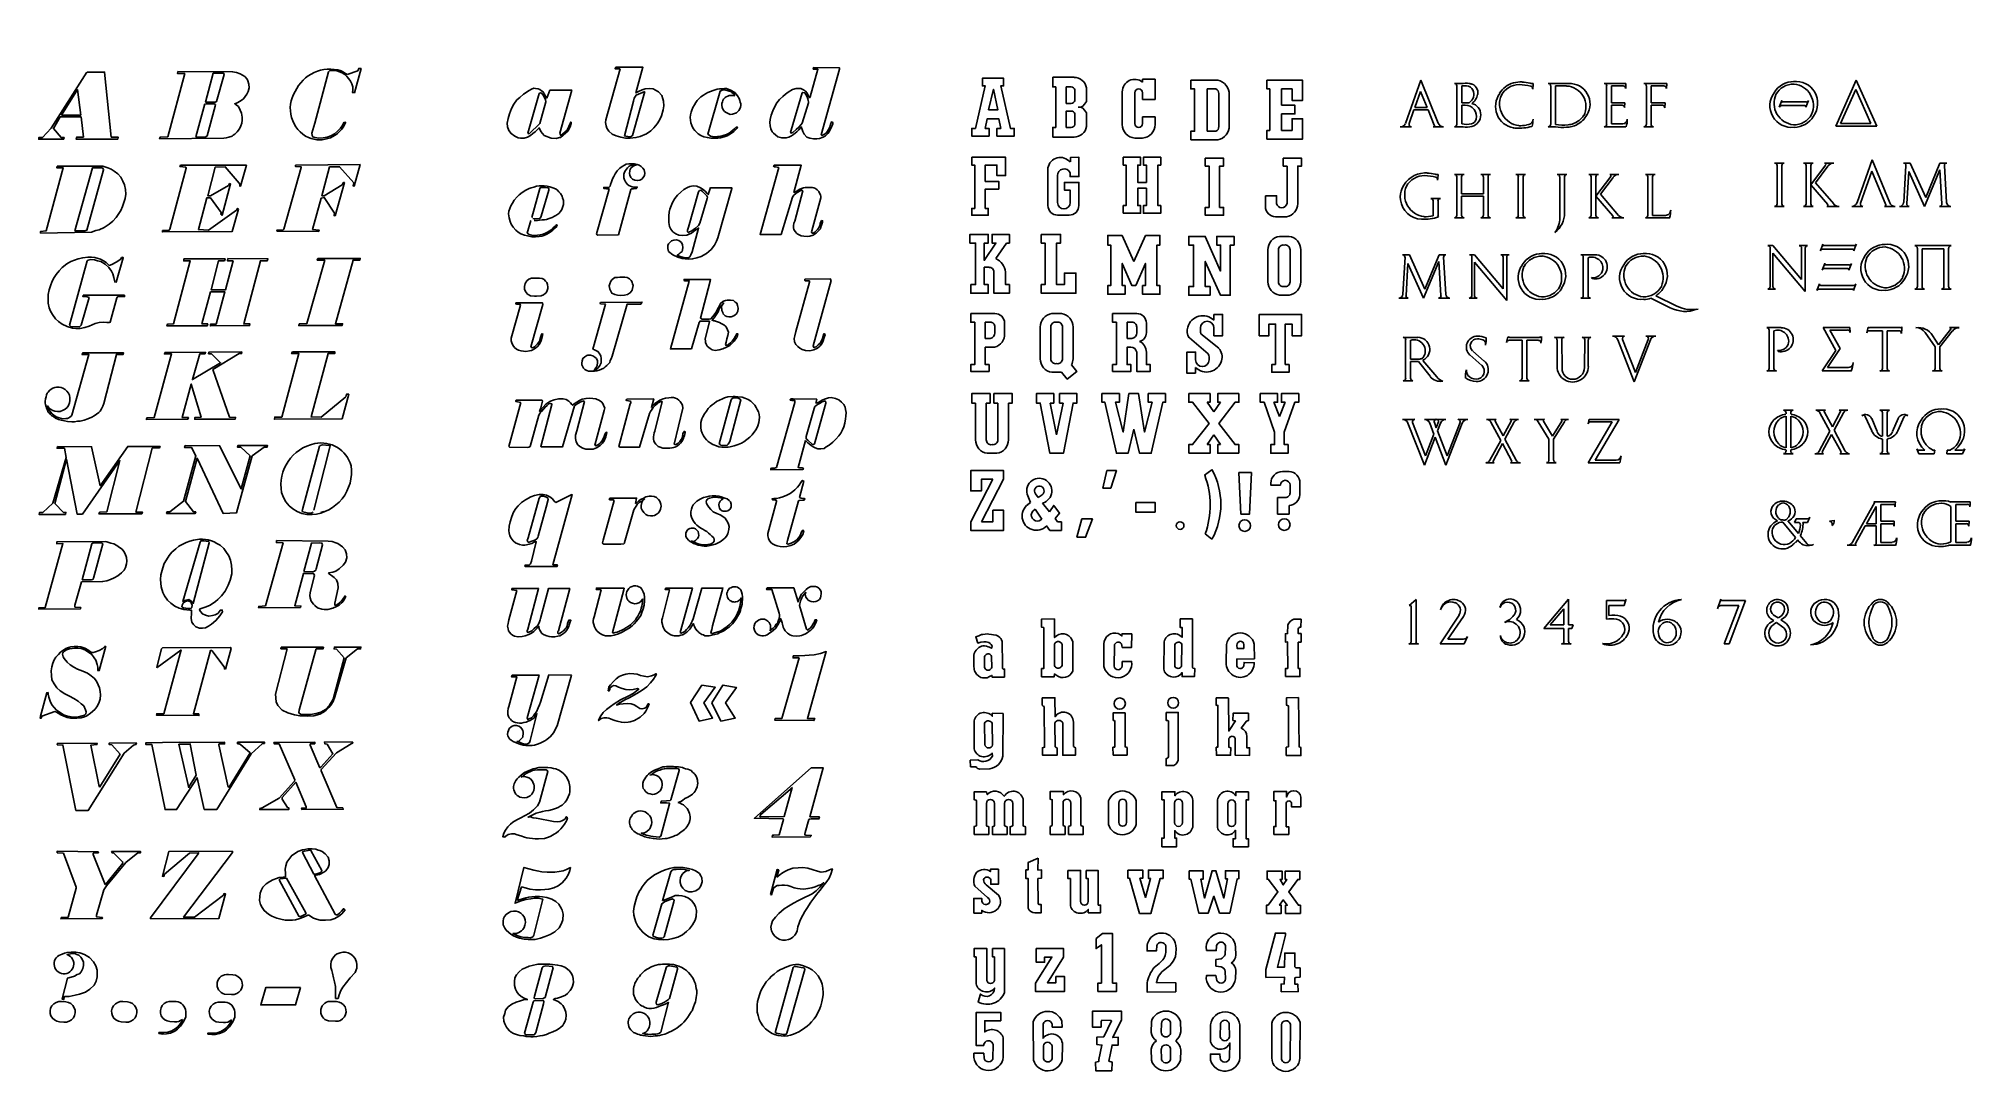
# Model space of a CAD drawing. Header units: millimetres. Extents: x 184 to 284, y 147 to 201.
import ezdxf

# ---------------------------------------------------------------- set-up
doc = ezdxf.new("R2010")
doc.units = ezdxf.units.MM
doc.layers.add('LETTERE', color=7, linetype='Continuous')

msp = doc.modelspace()

# ---------------------------------------------------------------- linework, layer by layer
at = {"layer": 'LETTERE'}
for p, q in [((236.62, 198.17), (236.62, 198.57)), ((236.62, 198.57), (237.72, 198.57)), ((254.9, 196.17), (255.69, 198.42)), ((256.6, 196.19), (255.69, 198.42)), ((277.21, 196.04), (278.27, 198.43)), ((279.33, 196.04), (278.27, 198.43)), ((238.37, 198.02), (238.37, 197.32)), ((255.38, 197), (255.68, 197.84)), ((256.02, 197), (255.68, 197.84)), ((257.44, 198.25), (257.89, 198.25)), ((257.57, 196.13), (257.57, 198.13)), ((257.82, 198.13), (258.06, 198.13)), ((257.82, 198.13), (257.82, 197.25)), ((260.75, 198.19), (260.75, 198.19)), ((261.37, 198.26), (261.41, 198.25)), ((261.41, 198.25), (261.52, 198.25)), ((261.42, 198.25), (261.42, 198.25)), ((262.3, 198.25), (263.3, 198.25)), ((262.43, 196.13), (262.43, 198.13)), ((262.68, 198.13), (263.25, 198.13)), ((262.68, 198.13), (262.68, 196.13)), ((265.21, 198.25), (266.33, 198.25)), ((265.33, 198.13), (265.33, 196.13)), ((265.58, 198.13), (265.58, 197.25)), ((265.58, 198.13), (266.19, 198.13)), ((266.33, 198.13), (266.32, 197.99)), ((266.33, 198.25), (266.33, 198.13)), ((267.26, 198.25), (268.45, 198.25)), ((267.39, 196.13), (267.39, 198.13)), ((267.64, 198.13), (268.3, 198.13)), ((267.64, 198.13), (267.64, 197.25)), ((268.43, 197.99), (268.45, 198.25)), ((274.28, 197.02), (274.42, 197.37)), ((277.45, 196.17), (278.24, 197.94)), ((278.24, 197.94), (279.03, 196.17)), ((238.07, 197.02), (237.94, 197.02)), ((238.07, 197.02), (237.97, 197.02)), ((238.17, 197.07), (238.07, 197.02)), ((238.17, 196.97), (238.07, 197.02)), ((238.27, 197.17), (238.17, 197.07)), ((238.27, 196.87), (238.17, 196.97)), ((238.37, 197.32), (238.27, 197.17)), ((238.37, 196.72), (238.27, 196.87)), ((238.37, 196.02), (238.37, 196.72)), ((255.09, 196.17), (255.34, 196.88)), ((255.34, 196.88), (256.07, 196.88)), ((255.38, 197), (256.02, 197)), ((256.39, 196.09), (256.07, 196.88)), ((258.2, 197.25), (257.82, 197.25)), ((258, 197.13), (257.82, 197.13)), ((257.82, 197.13), (257.82, 196.16)), ((265.58, 197.25), (266.28, 197.25)), ((265.58, 197.13), (266.14, 197.13)), ((265.58, 197.13), (265.58, 196.16)), ((266.28, 197.25), (266.26, 197)), ((267.64, 197.25), (268.36, 197.25)), ((267.64, 197.13), (268.22, 197.13)), ((267.64, 197.13), (267.64, 196.13)), ((268.34, 196.99), (268.36, 197.25)), ((274.4, 197.1), (275.6, 197.1)), ((274.48, 197.29), (275.68, 197.29)), ((275.79, 197.37), (275.66, 197.02)), ((236.62, 195.87), (236.62, 195.47)), ((236.62, 195.47), (237.72, 195.47)), ((254.63, 196), (255.21, 196)), ((256.88, 196), (256.34, 196)), ((257.44, 196), (257.89, 196)), ((260.5, 195.95), (260.54, 195.94)), ((261.17, 196.1), (261.29, 196.12)), ((262.3, 196), (262.68, 196)), ((265.21, 196), (266.33, 196)), ((265.58, 196.16), (266.17, 196.16)), ((267.26, 196), (267.76, 196)), ((277.21, 196.04), (279.33, 196.04)), ((277.45, 196.17), (279.03, 196.17)), ((255.88, 193.61), (255.99, 193.61)), ((256.44, 193.54), (256.48, 193.53)), ((256.48, 193.53), (256.59, 193.53)), ((257.94, 193.53), (257.44, 193.53)), ((257.56, 191.41), (257.56, 193.41)), ((257.81, 192.53), (257.81, 193.41)), ((258.81, 193.53), (259.31, 193.53)), ((258.94, 192.53), (258.94, 193.41)), ((259.19, 193.53), (259.19, 193.53)), ((259.19, 191.41), (259.19, 193.41)), ((260.63, 193.53), (261.13, 193.53)), ((260.75, 193.41), (260.75, 191.41)), ((261, 193.41), (261, 191.41)), ((262.77, 193.53), (263.27, 193.53)), ((262.9, 191.28), (262.9, 193.41)), ((263.15, 191.53), (263.15, 193.41)), ((264.9, 193.53), (264.4, 193.53)), ((264.52, 193.41), (264.52, 191.41)), ((264.77, 192.41), (265.54, 193.43)), ((264.77, 191.41), (264.77, 193.41)), ((265.01, 192.51), (265.66, 193.38)), ((265.96, 193.53), (265.49, 193.53)), ((267.34, 193.53), (267.84, 193.53)), ((267.46, 191.41), (267.46, 193.41)), ((267.71, 193.41), (267.71, 191.41)), ((274.04, 194.12), (274.54, 194.12)), ((274.17, 194), (274.17, 192)), ((274.42, 194), (274.42, 192)), ((276.04, 194.12), (275.54, 194.12)), ((275.67, 194), (275.67, 192)), ((275.92, 193), (276.68, 194.02)), ((275.92, 192), (275.92, 194)), ((276.15, 193.1), (276.8, 193.97)), ((277.1, 194.12), (276.63, 194.12)), ((278.32, 192.07), (279.1, 194.29)), ((278.49, 192.04), (279.08, 193.71)), ((279.8, 191.96), (279.08, 193.71)), ((280.01, 192.06), (279.1, 194.29)), ((281.07, 194.12), (280.72, 194.12)), ((280.73, 192.08), (280.84, 193.99)), ((280.89, 192.01), (281, 193.68)), ((281.8, 191.87), (281, 193.68)), ((281.87, 192.34), (281.07, 194.12)), ((282.6, 193.78), (281.8, 191.87)), ((281.87, 192.34), (282.61, 194.12)), ((282.71, 192.01), (282.6, 193.78)), ((282.97, 194.12), (282.61, 194.12)), ((282.95, 192.08), (282.84, 193.99)), ((257.81, 192.53), (258.94, 192.53)), ((257.81, 192.41), (258.94, 192.41)), ((257.81, 191.41), (257.81, 192.41)), ((258.94, 191.41), (258.94, 192.41)), ((265.65, 191.38), (264.77, 192.4)), ((265.95, 191.41), (265.01, 192.51)), ((276.79, 191.97), (275.91, 192.99)), ((277.1, 192), (276.15, 193.1)), ((256.71, 192.28), (256.21, 192.28)), ((256.34, 192.16), (256.34, 191.39)), ((256.59, 192.16), (256.59, 191.41)), ((267.71, 191.41), (268.38, 191.41)), ((274.04, 191.87), (274.54, 191.87)), ((275.54, 191.87), (276.04, 191.87)), ((277.38, 191.87), (276.74, 191.87)), ((278.61, 191.87), (278.04, 191.87)), ((278.25, 191.87), (278.25, 191.87)), ((280.29, 191.87), (279.74, 191.87)), ((280.08, 191.87), (280.08, 191.87)), ((280.51, 191.87), (281.01, 191.87)), ((282.58, 191.87), (283.17, 191.87)), ((257.44, 191.28), (257.94, 191.28)), ((258.81, 191.28), (259.31, 191.28)), ((260.63, 191.28), (261.13, 191.28)), ((264.4, 191.28), (264.9, 191.28)), ((266.23, 191.28), (265.6, 191.28)), ((267.34, 191.28), (268.6, 191.29)), ((255.11, 189.37), (254.75, 189.37)), ((255.9, 187.58), (255.11, 189.37)), ((255.9, 187.58), (256.65, 189.37)), ((257, 189.37), (256.65, 189.37)), ((256.69, 189.37), (256.69, 189.37)), ((258.22, 189.37), (258.48, 189.37)), ((258.48, 189.37), (259.97, 187.6)), ((259.84, 189.37), (260.28, 189.37)), ((263.99, 189.37), (264.74, 189.37)), ((273.69, 189.84), (273.95, 189.84)), ((273.81, 187.71), (273.81, 189.71)), ((273.95, 189.84), (275.44, 188.08)), ((273.95, 189.45), (273.95, 187.71)), ((275.63, 187.46), (273.95, 189.45)), ((275.31, 189.84), (275.75, 189.84)), ((275.44, 189.71), (275.44, 188.08)), ((275.63, 189.71), (275.63, 187.46)), ((276.41, 189.57), (276.54, 189.92)), ((276.52, 189.65), (278.08, 189.65)), ((278.16, 189.84), (276.6, 189.84)), ((278.14, 189.57), (278.27, 189.92)), ((281.31, 189.84), (283.19, 189.84)), ((281.44, 187.71), (281.44, 189.71)), ((281.69, 187.71), (281.69, 189.68)), ((281.69, 189.68), (282.81, 189.68)), ((282.81, 189.68), (282.81, 187.71)), ((283.06, 187.71), (283.06, 189.71)), ((254.76, 187.32), (254.88, 189.24)), ((254.93, 187.25), (255.03, 188.92)), ((255.83, 187.12), (255.03, 188.92)), ((256.64, 189.02), (255.83, 187.12)), ((256.74, 187.25), (256.64, 189.02)), ((256.99, 187.32), (256.88, 189.24)), ((258.34, 187.24), (258.34, 189.24)), ((260.16, 186.99), (258.48, 188.98)), ((258.48, 188.98), (258.48, 187.24)), ((259.97, 189.24), (259.97, 187.6)), ((260.16, 189.24), (260.16, 186.99)), ((264.12, 189.24), (264.12, 187.24)), ((264.37, 187.24), (264.37, 189.21)), ((276.64, 188.92), (276.5, 188.57)), ((276.62, 188.65), (277.83, 188.65)), ((276.7, 188.84), (277.91, 188.84)), ((277.89, 188.57), (278.02, 188.92)), ((264.55, 188.19), (264.58, 188.14)), ((273.68, 187.59), (274.08, 187.59)), ((276.36, 187.86), (276.23, 187.51)), ((276.35, 187.59), (278.07, 187.59)), ((276.42, 187.78), (278.13, 187.78)), ((278.25, 187.86), (278.13, 187.51)), ((281.81, 187.59), (281.31, 187.59)), ((283.19, 187.59), (282.69, 187.59)), ((254.55, 187.12), (255.05, 187.12)), ((256.62, 187.12), (257.21, 187.12)), ((258.21, 187.12), (258.61, 187.12)), ((263.99, 187.12), (264.49, 187.12)), ((267.62, 187.12), (268.63, 186.61)), ((267.88, 187.24), (268.97, 186.7)), ((273.63, 185.59), (274.38, 185.59)), ((273.75, 185.46), (273.75, 183.46)), ((274, 183.46), (274, 185.43)), ((276.55, 185.59), (277.94, 185.59)), ((277.21, 184.4), (276.55, 185.59)), ((276.9, 185.46), (277.44, 184.51)), ((277.82, 185.46), (276.9, 185.46)), ((277.94, 185.59), (277.95, 185.34)), ((279.63, 185.43), (278.94, 185.43)), ((278.97, 185.59), (280.53, 185.59)), ((279.63, 183.46), (279.63, 185.43)), ((279.88, 185.43), (280.48, 185.43)), ((279.88, 183.46), (279.88, 185.43)), ((282.54, 184.69), (283.16, 185.49)), ((282.61, 184.59), (283.25, 185.41)), ((283.61, 185.59), (283.11, 185.59)), ((254.79, 185.08), (255.54, 185.08)), ((255.54, 185.08), (254.79, 185.08)), ((254.91, 182.96), (254.91, 184.96)), ((255.16, 183.96), (255.16, 184.93)), ((258.39, 184.37), (258.99, 183.85)), ((260.95, 184.93), (260.26, 184.93)), ((260.29, 185.08), (261.85, 185.08)), ((260.95, 182.96), (260.95, 184.93)), ((261.2, 182.96), (261.2, 184.93)), ((261.2, 184.93), (261.8, 184.93)), ((263.13, 185.08), (262.63, 185.08)), ((262.76, 184.96), (262.76, 183.58)), ((263.02, 183.47), (263.01, 184.96)), ((264.07, 185.08), (264.51, 185.08)), ((264.2, 184.96), (264.18, 183.52)), ((264.38, 184.96), (264.38, 183.58)), ((266.26, 185.15), (265.63, 185.15)), ((265.91, 184.95), (266.76, 182.77)), ((266.09, 185.15), (266.09, 185.15)), ((266.15, 184.98), (266.82, 183.26)), ((266.76, 182.77), (267.6, 184.95)), ((267.48, 184.98), (266.82, 183.26)), ((267.38, 185.15), (267.88, 185.15)), ((267.55, 185.15), (267.55, 185.15)), ((267.67, 185.15), (267.67, 185.15)), ((274.18, 184.41), (274.21, 184.36)), ((277.21, 184.4), (276.5, 183.34)), ((276.78, 183.52), (277.44, 184.51)), ((282.36, 184.59), (281.84, 185.34)), ((282.54, 184.69), (282.23, 185.18)), ((282.36, 184.59), (282.36, 183.46)), ((282.61, 184.59), (282.61, 183.46)), ((255.16, 183.96), (255.66, 183.96)), ((255.16, 182.96), (255.16, 183.83)), ((255.16, 183.83), (255.58, 183.83)), ((255.58, 183.83), (256.18, 183.07)), ((255.8, 183.89), (256.52, 183.03)), ((258.86, 183.63), (258.24, 184.17)), ((276.78, 183.52), (277.86, 183.52)), ((254.79, 182.83), (255.29, 182.83)), ((260.82, 182.83), (261.32, 182.83)), ((273.63, 183.34), (274.13, 183.34)), ((276.5, 183.34), (276.5, 183.34)), ((276.5, 183.34), (276.5, 183.34)), ((276.5, 183.34), (278, 183.34)), ((279.5, 183.34), (280, 183.34)), ((282.23, 183.34), (282.73, 183.34)), ((255.38, 180.83), (254.75, 180.83)), ((255.03, 180.64), (255.88, 178.46)), ((255.21, 180.83), (255.21, 180.83)), ((255.27, 180.66), (255.94, 178.94)), ((255.88, 180.83), (257, 180.83)), ((256.16, 180.64), (256.38, 180.07)), ((256.4, 180.66), (256.5, 180.39)), ((256.6, 180.66), (256.5, 180.39)), ((256.56, 180.23), (256.72, 180.64)), ((256.67, 180.83), (256.67, 180.83)), ((256.79, 180.83), (256.79, 180.83)), ((257, 178.46), (257.84, 180.64)), ((257.73, 180.66), (257.06, 178.94)), ((257.63, 180.83), (258.13, 180.83)), ((257.79, 180.83), (257.79, 180.83)), ((257.92, 180.83), (257.92, 180.83)), ((259.1, 180.83), (259.61, 180.83)), ((259.84, 179.74), (259.32, 180.69)), ((259.54, 180.76), (259.54, 180.76)), ((259.96, 179.97), (259.55, 180.74)), ((259.96, 179.97), (260.38, 180.74)), ((260.05, 179.8), (260.54, 180.7)), ((260.32, 180.83), (260.76, 180.83)), ((261.57, 180.83), (262.11, 180.83)), ((261.78, 180.71), (262.33, 179.8)), ((262.06, 180.74), (262.53, 179.95)), ((262.53, 179.95), (263.01, 180.74)), ((263.14, 180.71), (262.58, 179.8)), ((262.95, 180.83), (262.96, 180.83)), ((263.35, 180.83), (262.96, 180.83)), ((265.62, 180.71), (264.38, 178.58)), ((265.98, 180.83), (264.43, 180.83)), ((264.5, 180.71), (265.62, 180.71)), ((264.74, 178.71), (265.98, 180.83)), ((274.5, 181.3), (275, 181.3)), ((274.63, 181.11), (274.63, 181.18)), ((274.63, 179.36), (274.63, 181)), ((274.88, 181.11), (274.88, 181.18)), ((274.88, 179.36), (274.88, 181)), ((276.17, 181.3), (276.67, 181.3)), ((276.9, 180.21), (276.39, 181.16)), ((276.6, 181.24), (276.6, 181.24)), ((277.03, 180.44), (276.62, 181.21)), ((277.03, 180.44), (277.44, 181.21)), ((277.12, 180.27), (277.61, 181.17)), ((277.39, 181.3), (277.83, 181.3)), ((279.07, 180.24), (278.74, 180.97)), ((279.07, 180.87), (279.35, 180.2)), ((279.5, 181.3), (280, 181.3)), ((279.63, 181.18), (279.63, 179.95)), ((279.88, 181.18), (279.88, 179.95)), ((280.44, 180.87), (280.15, 180.2)), ((280.43, 180.24), (280.76, 180.97)), ((255.88, 178.46), (256.44, 179.91)), ((256.38, 180.07), (255.94, 178.94)), ((256.44, 179.91), (257, 178.46)), ((256.56, 180.23), (257.06, 178.94)), ((259.28, 178.71), (259.84, 179.74)), ((259.45, 178.67), (259.93, 179.57)), ((260.41, 178.67), (259.93, 179.57)), ((260.05, 179.8), (260.64, 178.71)), ((262.33, 178.71), (262.33, 179.8)), ((262.58, 178.71), (262.58, 179.8)), ((276.35, 179.18), (276.9, 180.21)), ((276.51, 179.14), (276.99, 180.04)), ((277.48, 179.14), (276.99, 180.04)), ((277.12, 180.27), (277.7, 179.18)), ((279.63, 179.81), (279.63, 179.18)), ((279.88, 179.81), (279.88, 179.18)), ((259.06, 178.58), (259.5, 178.58)), ((259.45, 178.67), (259.45, 178.67)), ((259.45, 178.67), (259.45, 178.67)), ((260.35, 178.58), (260.86, 178.58)), ((260.46, 178.58), (260.46, 178.58)), ((262.21, 178.58), (262.71, 178.58)), ((266.01, 178.58), (264.38, 178.58)), ((265.83, 178.71), (264.74, 178.71)), ((274.5, 179.05), (275, 179.05)), ((274.63, 179.18), (274.63, 179.25)), ((274.88, 179.18), (274.88, 179.25)), ((276.13, 179.05), (276.57, 179.05)), ((276.51, 179.14), (276.51, 179.14)), ((276.51, 179.14), (276.51, 179.14)), ((277.42, 179.05), (277.92, 179.05)), ((277.52, 179.05), (277.52, 179.05)), ((279.5, 179.05), (280, 179.05)), ((281.41, 179.31), (281.41, 179.31)), ((281.41, 179.31), (281.52, 179.05)), ((281.52, 179.24), (281.82, 179.24)), ((281.52, 179.05), (282.31, 179.05)), ((282.23, 179.24), (282.35, 179.24)), ((282.31, 179.05), (282.35, 179.24)), ((282.97, 179.05), (282.99, 179.24)), ((282.97, 179.05), (283.77, 179.05)), ((282.99, 179.24), (283.15, 179.24)), ((283.38, 179.24), (283.77, 179.24)), ((283.89, 179.31), (283.77, 179.05)), ((283.77, 179.05), (283.77, 179.05)), ((283.89, 179.31), (283.89, 179.31)), ((278.08, 174.46), (279.24, 176.53)), ((280.3, 176.55), (279.18, 176.55)), ((279.24, 176.54), (279.24, 176.54)), ((279.55, 176.42), (280.16, 176.42)), ((279.55, 176.42), (279.55, 175.55)), ((280.3, 176.55), (280.29, 176.42)), ((280.29, 176.42), (280.29, 176.29)), ((283.17, 176.55), (284.18, 176.55)), ((283.43, 176.42), (284.04, 176.42)), ((283.43, 176.42), (283.43, 175.55)), ((284.17, 176.42), (284.16, 176.29)), ((284.18, 176.55), (284.17, 176.42)), ((275.12, 174.71), (274.47, 175.5)), ((275.28, 174.91), (274.73, 175.57)), ((275.15, 175.67), (275.06, 175.48)), ((275.06, 175.48), (275.25, 175.48)), ((275.15, 175.67), (275.75, 175.67)), ((275.5, 175.48), (275.75, 175.48)), ((275.75, 175.48), (275.87, 175.75)), ((277.12, 175.59), (276.88, 175.55)), ((279.3, 176.31), (278.8, 175.42)), ((279.3, 175.42), (278.8, 175.42)), ((279.3, 176.31), (279.3, 175.42)), ((279.55, 175.55), (280.24, 175.55)), ((279.55, 175.42), (279.55, 174.45)), ((279.55, 175.42), (280.11, 175.42)), ((280.24, 175.55), (280.23, 175.29)), ((283.18, 176.31), (283.18, 174.48)), ((283.43, 175.55), (284.12, 175.55)), ((283.43, 175.42), (283.98, 175.42)), ((283.43, 175.42), (283.43, 174.45)), ((284.12, 175.55), (284.11, 175.29)), ((275.31, 174.48), (275.23, 174.58)), ((275.71, 174.39), (275.36, 174.81)), ((278.73, 175.3), (278.23, 174.39)), ((279.3, 175.3), (278.73, 175.3)), ((279.3, 175.3), (279.3, 174.42)), ((279.55, 174.45), (280.13, 174.45)), ((283.43, 174.45), (284.01, 174.45)), ((277.8, 174.3), (278.28, 174.3)), ((279.18, 174.3), (280.3, 174.3)), ((283.06, 174.3), (284.18, 174.3)), ((255.09, 171.18), (255.45, 171.48)), ((255.45, 171.48), (255.45, 169.3)), ((263.36, 171.5), (262.08, 169.99)), ((263.36, 170.18), (263.36, 171.5)), ((266.23, 171.43), (265.32, 171.43)), ((265.32, 171.43), (265.32, 170.47)), ((266.33, 171.47), (266.24, 171.18)), ((266.35, 171.51), (266.33, 171.47)), ((271.25, 171.51), (271.07, 171.01)), ((271.07, 171.01), (271.25, 171.51)), ((271.31, 171.43), (272.53, 171.43)), ((271.68, 169.18), (272.53, 171.43)), ((255.09, 171.18), (255.14, 171.18)), ((255.2, 169.3), (255.2, 171.12)), ((256.7, 169.18), (257.68, 170.68)), ((256.72, 170.96), (256.72, 170.96)), ((257.91, 170.61), (257.09, 169.43)), ((262.4, 170.18), (263.11, 171.01)), ((263.11, 170.18), (263.11, 171.01)), ((265.45, 171.18), (266.24, 171.18)), ((265.45, 170.65), (265.45, 171.18)), ((271.31, 171.18), (272.18, 171.18)), ((271.43, 169.18), (272.18, 171.18)), ((273.86, 170.31), (273.99, 170.39)), ((273.87, 170.47), (273.99, 170.39)), ((274.22, 170.53), (273.97, 170.7)), ((274.22, 170.53), (274.32, 170.58)), ((274.36, 170.43), (274.5, 170.52)), ((274.57, 170.29), (274.36, 170.43)), ((257.09, 169.43), (257.9, 169.43)), ((257.91, 169.43), (257.91, 169.43)), ((257.95, 169.18), (258.12, 169.57)), ((258.12, 169.57), (258.12, 169.57)), ((258.12, 169.57), (258.12, 169.57)), ((262.08, 169.99), (263.11, 169.99)), ((262.4, 170.18), (263.11, 170.18)), ((263.11, 169.99), (263.11, 169.3)), ((263.36, 170.18), (263.6, 170.18)), ((263.36, 169.3), (263.36, 169.99)), ((263.36, 169.99), (263.53, 169.99)), ((263.53, 169.99), (263.6, 170.18)), ((273.99, 170.2), (274.13, 170.29)), ((274.13, 170.29), (274.46, 170.06)), ((255.07, 169.18), (255.45, 169.18)), ((255.45, 169.18), (255.57, 169.18)), ((257.95, 169.18), (256.7, 169.18)), ((262.99, 169.18), (263.49, 169.18)), ((271.43, 169.18), (271.68, 169.18))]:
    msp.add_line(p, q, dxfattribs=at)
for points in [[(186.57, 198.84), (187.47, 198.84), (187.81, 195.47), (188.17, 195.47), (188.15, 195.37), (185.99, 195.36), (186.02, 195.47), (186.37, 195.47), (186.25, 196.52), (185.17, 196.52), (184.81, 195.92), (185.21, 195.45), (185.37, 195.45), (185.34, 195.36), (184.05, 195.36), (184.06, 195.45), (184.24, 195.45), (184.7, 195.94), (186.55, 198.84)], [(191.26, 198.88), (194.1, 198.86), (194.3, 198.82), (194.5, 198.75), (194.62, 198.68), (194.74, 198.61), (194.85, 198.47), (194.9, 198.38), (194.95, 198.21), (194.96, 198.03), (194.91, 197.84), (194.84, 197.7), (194.76, 197.57), (194.66, 197.45), (194.49, 197.33), (194.34, 197.25), (194.21, 197.2), (194.29, 197.15), (194.4, 197.05), (194.5, 196.87), (194.57, 196.71), (194.6, 196.51), (194.6, 196.34), (194.58, 196.19), (194.53, 196.05), (194.46, 195.9), (194.34, 195.75), (194.22, 195.62), (194.14, 195.57), (194.08, 195.51), (193.9, 195.46), (193.77, 195.43), (193.65, 195.41), (190.32, 195.38), (190.35, 195.47), (190.74, 195.49), (191.62, 198.77), (191.24, 198.77), (191.26, 198.88)], [(193.09, 198.79), (192.7, 197.28), (193.2, 197.28), (193.24, 197.3), (193.27, 197.31), (193.66, 198.71), (193.64, 198.76), (193.61, 198.79), (193.09, 198.78)], [(198.36, 195.44), (198.27, 195.48), (198.23, 195.55), (198.21, 195.67), (198.36, 196.2), (199.08, 198.86), (199.13, 198.91), (199.23, 198.92)], [(213.96, 199.1), (215.37, 199.09), (215.01, 197.76), (215.15, 197.84), (215.34, 197.92), (215.49, 197.97), (215.71, 197.99), (215.9, 197.98), (216.02, 197.91), (216.18, 197.81), (216.36, 197.63), (216.41, 197.45), (216.44, 197.34), (216.46, 197.09), (216.42, 196.89), (216.34, 196.58), (216.24, 196.34), (216.11, 196.15), (215.94, 195.95), (215.78, 195.79), (215.55, 195.64), (215.23, 195.5), (215.01, 195.44), (214.71, 195.41), (214.47, 195.41), (214.23, 195.46), (213.99, 195.53), (213.78, 195.62), (213.61, 195.77), (213.5, 195.94), (213.46, 196.06), (213.43, 196.23), (213.45, 196.36), (214.19, 199.01)], [(214.19, 199.01), (213.93, 199.01), (213.96, 199.1)], [(224.2, 199), (224.22, 199.08), (225.57, 199.06), (225.57, 198.99), (224.62, 195.59), (224.66, 195.56), (224.79, 195.63), (224.87, 195.67), (224.94, 195.78), (224.99, 195.87), (225.07, 196.01), (225.09, 196.14), (225.13, 196.21), (225.14, 196.26), (225.21, 196.23), (225.21, 196.15), (225.12, 195.92), (225.03, 195.75), (224.96, 195.66), (224.84, 195.54), (224.71, 195.47), (224.53, 195.4), (224.39, 195.38), (224.22, 195.38), (224.03, 195.42), (223.87, 195.47), (223.73, 195.62), (223.66, 195.76), (223.61, 195.92), (223.6, 195.99), (223.57, 195.98), (223.45, 195.85), (223.35, 195.74), (223.18, 195.6), (223.07, 195.53), (222.94, 195.46), (222.8, 195.43), (222.57, 195.43), (222.37, 195.49), (222.24, 195.58), (222.15, 195.67), (222.07, 195.74), (222.01, 195.89), (221.97, 196.06), (221.95, 196.22), (221.97, 196.39), (222.02, 196.6), (222.11, 196.84), (222.21, 197.06), (222.32, 197.24), (222.45, 197.42), (222.62, 197.58), (222.76, 197.69), (222.91, 197.8), (223.12, 197.93), (223.32, 197.99), (223.55, 197.99), (223.7, 197.92), (223.8, 197.85), (223.88, 197.75), (223.94, 197.64), (224.01, 197.51), (224.05, 197.56), (224.44, 198.99), (224.2, 199), (224.2, 199)], [(236.62, 195.52), (236.62, 195.97), (236.77, 195.97), (236.77, 198.07), (236.62, 198.07), (236.62, 198.52)], [(241.92, 197.42), (241.92, 198.47), (241.27, 198.47), (241.27, 198.32)], [(243.77, 198.42), (245.17, 198.42)], [(243.77, 198.42), (243.77, 197.97), (243.97, 197.97), (243.97, 196.87)], [(247.72, 198.42), (249.57, 198.42), (249.57, 197.37), (249.02, 197.37), (249.02, 197.97), (248.47, 197.97)], [(247.72, 198.42), (247.72, 197.97), (247.87, 197.97), (247.87, 196.89)], [(185.23, 196.61), (186.23, 196.61), (186.07, 197.93), (185.23, 196.61)], [(200.3, 197.78), (200.33, 197.83)], [(210.54, 197.91), (211.68, 197.91), (211.07, 195.67), (211.11, 195.56), (211.45, 195.83), (211.6, 196.18), (211.61, 196.24), (211.65, 196.24), (211.66, 196.18), (211.6, 196), (211.5, 195.8), (211.1, 195.45), (211.05, 195.45), (210.88, 195.4), (210.62, 195.42), (210.26, 195.55), (210.08, 195.76), (209.99, 195.95), (209.78, 195.75), (209.67, 195.65), (209.55, 195.55), (209.39, 195.46), (209.21, 195.41), (209.02, 195.41), (208.9, 195.43), (208.73, 195.51), (208.54, 195.65), (208.43, 195.81), (208.36, 196), (208.33, 196.2), (208.38, 196.44), (208.45, 196.68), (208.56, 196.95), (208.68, 197.17), (208.84, 197.4), (209, 197.53), (209.19, 197.7), (209.48, 197.88), (209.6, 197.95), (209.72, 198), (209.81, 197.99), (209.94, 197.98), (210.03, 197.94), (210.11, 197.87), (210.2, 197.81), (210.25, 197.72), (210.32, 197.6), (210.39, 197.49), (210.54, 197.91)], [(210, 197.73), (209.41, 195.68), (209.43, 195.65), (209.48, 195.64), (210.03, 196.18), (210.34, 197.3), (210.32, 197.42), (210.27, 197.51), (210.2, 197.65), (210.12, 197.74), (210.07, 197.76), (210, 197.73)], [(215.48, 197.83), (215.03, 197.65), (214.92, 197.48), (214.89, 197.33), (214.41, 195.53), (214.49, 195.51), (214.59, 195.5), (214.73, 195.49), (214.84, 195.55), (215.48, 197.83)], [(220.13, 197.61), (220.13, 197.61), (220.05, 197.62), (219.92, 197.63), (219.85, 197.62), (219.77, 197.6), (219.69, 197.56), (219.64, 197.52), (219.58, 197.47), (219.55, 197.43), (219.52, 197.36), (219.49, 197.29), (219.47, 197.21), (219.47, 197.12), (219.48, 197.01), (219.5, 196.95), (219.55, 196.86), (219.61, 196.79), (219.69, 196.74), (219.79, 196.69), (219.9, 196.65), (220.01, 196.66), (220.12, 196.69), (220.23, 196.73), (220.29, 196.79), (220.35, 196.85), (220.4, 196.94), (220.43, 197.02), (220.44, 197.11), (220.44, 197.19), (220.42, 197.28), (220.39, 197.37), (220.36, 197.47), (220.28, 197.61), (220.2, 197.69), (220.13, 197.78), (220.04, 197.83), (219.96, 197.89), (219.83, 197.94), (219.71, 197.99), (219.6, 197.99), (219.44, 197.98), (219.35, 197.97), (219.23, 197.95), (219.12, 197.92), (219.01, 197.89), (218.88, 197.84), (218.74, 197.78), (218.62, 197.71), (218.52, 197.65), (218.38, 197.55), (218.28, 197.47), (218.19, 197.36), (218.11, 197.26), (218.04, 197.15), (217.96, 197.01), (217.9, 196.87), (217.87, 196.76), (217.84, 196.62), (217.82, 196.49), (217.84, 196.35), (217.86, 196.21), (217.91, 196.07), (217.98, 195.92), (218.06, 195.82), (218.15, 195.72), (218.24, 195.64), (218.37, 195.56), (218.53, 195.49), (218.72, 195.44), (218.9, 195.42), (219.06, 195.41), (219.26, 195.41), (219.4, 195.43), (219.58, 195.48), (219.74, 195.53), (219.92, 195.64), (220.08, 195.76), (220.18, 195.84), (220.24, 195.92), (220.28, 195.98), (220.21, 195.98), (220.13, 195.91), (220.04, 195.83), (219.93, 195.74), (219.84, 195.68), (219.7, 195.61), (219.54, 195.55), (219.41, 195.52), (219.33, 195.5), (219.24, 195.5), (219.12, 195.49), (218.98, 195.5), (218.87, 195.52), (218.74, 195.62), (219.38, 197.86), (219.45, 197.89), (219.52, 197.92), (219.65, 197.91), (219.74, 197.89)], [(219.74, 197.89), (219.85, 197.86), (219.96, 197.81), (220.02, 197.75), (220.09, 197.72), (220.12, 197.64), (220.13, 197.61)], [(223.62, 197.76), (223.65, 197.79), (223.76, 197.76), (223.82, 197.68), (223.87, 197.59), (223.93, 197.45), (223.94, 197.37), (223.95, 197.3), (223.95, 197.25), (223.63, 196.19), (223.58, 196.13), (223.45, 195.99), (223.31, 195.86), (223.15, 195.71), (223.05, 195.68), (223.03, 195.73), (223.06, 195.83), (223.62, 197.76)], [(240.87, 197.77), (240.87, 197.42)], [(240.87, 196.17), (240.87, 197.42)], [(241.27, 197.42), (241.27, 197.77)], [(241.27, 197.42), (241.92, 197.42)], [(244.62, 197.97), (244.62, 196.87)], [(244.62, 197.97), (245.07, 197.97)], [(245.22, 197.73), (245.22, 196.87)], [(245.77, 197.67), (245.77, 196.87)], [(248.47, 197.97), (248.47, 197.12)], [(192.67, 197.19), (192.2, 195.48), (192.61, 195.47), (192.71, 195.49), (192.79, 195.54), (193.2, 197.07), (193.21, 197.16), (193.15, 197.19), (192.69, 197.19)], [(241.27, 196.52), (241.27, 196.17)], [(243.77, 195.32), (243.77, 195.77), (243.97, 195.77), (243.97, 196.87)], [(244.62, 195.77), (244.62, 196.87)], [(245.22, 196.01), (245.22, 196.87)], [(245.77, 196.07), (245.77, 196.87)], [(247.72, 195.37), (247.72, 195.82), (247.87, 195.82), (247.87, 196.89)], [(247.72, 195.37), (249.57, 195.37), (249.57, 196.42), (249.02, 196.42), (249.02, 195.82), (248.47, 195.82)], [(248.47, 197.12), (249.17, 197.12), (249.17, 196.89)], [(248.47, 196.67), (249.17, 196.67), (249.17, 196.89)], [(248.47, 195.82), (248.47, 196.67)], [(244.62, 195.77), (245.07, 195.77)], [(240.27, 194.42), (241.17, 194.42), (241.17, 194.02), (241.02, 194.02), (241.02, 193.12), (241.47, 193.12), (241.47, 194.02), (241.32, 194.02), (241.32, 194.42), (242.22, 194.42), (242.22, 194.02), (242.07, 194.02), (242.07, 192.97)], [(240.27, 194.42), (240.27, 194.02), (240.42, 194.02), (240.42, 192.97)], [(243.77, 195.32), (245.17, 195.32)], [(244.52, 194.37), (245.47, 194.37), (245.47, 193.97), (245.27, 193.97), (245.27, 191.82), (245.47, 191.82), (245.47, 191.42), (244.52, 191.42), (244.52, 191.82), (244.72, 191.82), (244.72, 193.97), (244.52, 193.97), (244.52, 194.37)], [(248.57, 194.37), (249.52, 194.37), (249.52, 193.97), (249.32, 193.97), (249.32, 192.02)], [(248.57, 194.37), (248.57, 193.97), (248.77, 193.97)], [(215.05, 194.04), (215.01, 194.02), (214.93, 194), (214.93, 194), (214.86, 193.97), (214.77, 193.88), (214.72, 193.81), (214.69, 193.72), (214.67, 193.59), (214.69, 193.49), (214.75, 193.38), (214.84, 193.28), (214.96, 193.23), (215.08, 193.21), (215.21, 193.24), (215.31, 193.29), (215.39, 193.37), (215.45, 193.48), (215.47, 193.6), (215.46, 193.69), (215.43, 193.78), (215.37, 193.86), (215.28, 193.94), (215.17, 194.01), (215.07, 194.05), (214.93, 194.08), (214.82, 194.09), (214.65, 194.08), (214.51, 194.06), (214.41, 194.01), (214.3, 193.95), (214.17, 193.86), (214.04, 193.72), (213.94, 193.56), (213.86, 193.43), (213.8, 193.3), (213.74, 193.15), (213.69, 193.01), (213.67, 192.93), (213.64, 192.89), (213.6, 192.86), (213.34, 192.86), (213.35, 192.8), (213.62, 192.77)], [(214.1, 190.4), (214.75, 192.76), (214.79, 192.79), (214.88, 192.79), (215.03, 192.8), (215.08, 192.88), (215, 192.87), (214.89, 192.87), (214.82, 192.89), (214.73, 192.92), (214.65, 192.96), (214.56, 193.03), (214.52, 193.08), (214.47, 193.15), (214.42, 193.25), (214.39, 193.35), (214.39, 193.47), (214.39, 193.55), (214.42, 193.65), (214.47, 193.74), (214.52, 193.81), (214.57, 193.88), (214.66, 193.96), (214.75, 194), (214.83, 194.02), (214.87, 194.01), (214.9, 193.99)], [(222.54, 190.41), (223.12, 192.36), (223.19, 192.45), (223.3, 192.55), (223.4, 192.62), (223.49, 192.67), (223.6, 192.72), (223.62, 192.72), (223.67, 192.69), (223.24, 191.11), (223.2, 191), (223.18, 190.86), (223.18, 190.76), (223.2, 190.67), (223.26, 190.57), (223.35, 190.47), (223.41, 190.43), (223.5, 190.38), (223.58, 190.35), (223.71, 190.33), (223.92, 190.32), (224.02, 190.33), (224.2, 190.39), (224.35, 190.49), (224.48, 190.61), (224.58, 190.72), (224.62, 190.85), (224.65, 190.96), (224.68, 191.06), (224.69, 191.13), (224.63, 191.14), (224.56, 190.98), (224.54, 190.88), (224.49, 190.77), (224.42, 190.67), (224.35, 190.6), (224.29, 190.54), (224.2, 190.48), (224.16, 190.49), (224.13, 190.51), (224.12, 190.56), (224.13, 190.61), (224.59, 192.32), (224.59, 192.38), (224.57, 192.48), (224.53, 192.57), (224.49, 192.64), (224.4, 192.74), (224.32, 192.8), (224.24, 192.83), (224.16, 192.86), (224.08, 192.86), (223.98, 192.86), (223.89, 192.86), (223.79, 192.86), (223.7, 192.84), (223.6, 192.8), (223.48, 192.75), (223.42, 192.72), (223.31, 192.65), (223.2, 192.6), (223.58, 194.01), (222.17, 194.01), (222.15, 193.98), (222.18, 193.93), (222.24, 193.93), (222.41, 193.9), (221.45, 190.42), (222.54, 190.41)], [(248.77, 193.97), (248.77, 192.02)], [(209.56, 191.15), (209.38, 190.48), (209.48, 190.41), (209.61, 190.38), (209.75, 190.37), (209.9, 190.38), (210.05, 190.4), (210.2, 190.44), (210.36, 190.5), (210.54, 190.6), (210.66, 190.69), (210.77, 190.81), (210.87, 190.89), (210.88, 190.92), (210.93, 190.9), (210.91, 190.84), (210.79, 190.73), (210.71, 190.65), (210.64, 190.59), (210.52, 190.51), (210.35, 190.42), (210.24, 190.37), (210.14, 190.33), (209.99, 190.31), (209.81, 190.3), (209.62, 190.3), (209.39, 190.34), (209.24, 190.38), (209.05, 190.46), (208.91, 190.54), (208.78, 190.64), (208.65, 190.79), (208.55, 190.95), (208.49, 191.09), (208.44, 191.29), (208.41, 191.49), (208.43, 191.63), (208.47, 191.76), (208.53, 191.9), (208.61, 192.05), (208.7, 192.19), (208.85, 192.37), (208.96, 192.48), (209.11, 192.6), (209.3, 192.72), (209.47, 192.8), (209.58, 192.84), (209.72, 192.88), (209.86, 192.92), (210, 192.94), (210.16, 192.94), (210.26, 192.94), (210.41, 192.92), (210.55, 192.89), (210.7, 192.84), (210.84, 192.78), (210.92, 192.73), (211.02, 192.63), (211.1, 192.54), (211.18, 192.4), (211.21, 192.32), (211.25, 192.18), (211.25, 192.09), (211.25, 191.97), (211.2, 191.81), (211.17, 191.71), (211.1, 191.61), (211.01, 191.51), (210.86, 191.41), (210.79, 191.36), (210.66, 191.3), (210.52, 191.24), (210.38, 191.2), (210.27, 191.17), (210.15, 191.17), (210.02, 191.16), (209.9, 191.15), (209.73, 191.15)], [(209.61, 191.3), (210.03, 192.81), (210.06, 192.85), (210.1, 192.86), (210.32, 192.85), (210.46, 192.83), (210.5, 192.78), (210.5, 192.71), (210.1, 191.36), (210.07, 191.28), (210.01, 191.24), (209.75, 191.23), (209.66, 191.25)], [(213.58, 192.77), (213.63, 192.77), (212.97, 190.45), (212.99, 190.41), (213.04, 190.39), (214.1, 190.4)], [(218.88, 192.84), (219.98, 192.84), (219.99, 192.81), (219.25, 190.24), (219.18, 190.07), (219.08, 189.87), (218.91, 189.64), (218.67, 189.44), (218.39, 189.28), (218.16, 189.2), (217.95, 189.15), (217.71, 189.13), (217.41, 189.17), (217.18, 189.24), (216.92, 189.37), (216.7, 189.54), (216.66, 189.7), (216.67, 189.84), (216.69, 189.93), (216.76, 190.01), (216.86, 190.09), (216.97, 190.13), (217.11, 190.14), (217.24, 190.11), (217.37, 190), (217.43, 189.89), (217.45, 189.75), (217.43, 189.63), (217.4, 189.54), (217.3, 189.46), (217.24, 189.4), (217.18, 189.36), (217.15, 189.34), (217.31, 189.28), (217.51, 189.23), (217.65, 189.21), (217.75, 189.22), (217.81, 189.26), (217.86, 189.36), (217.92, 189.52), (218.25, 190.74), (218.26, 190.75), (218.07, 190.63), (217.89, 190.48), (217.65, 190.39), (217.43, 190.36), (217.24, 190.38), (217.08, 190.46), (216.93, 190.56), (216.82, 190.69), (216.75, 190.84), (216.72, 191.04), (216.71, 191.2), (216.71, 191.38), (216.73, 191.57), (216.77, 191.74), (216.83, 191.91), (216.9, 192.07), (217.03, 192.28), (217.17, 192.46), (217.33, 192.62), (217.5, 192.75), (217.68, 192.86), (217.8, 192.91), (217.98, 192.94), (218.17, 192.92), (218.35, 192.84), (218.49, 192.75), (218.6, 192.66), (218.71, 192.54), (218.75, 192.49), (218.88, 192.85)], [(218.33, 191.01), (218.25, 190.88), (218.09, 190.75), (217.97, 190.66), (217.88, 190.59), (217.78, 190.55), (217.74, 190.53), (217.69, 190.56), (217.69, 190.65), (217.74, 190.79), (218.26, 192.63), (218.31, 192.7), (218.37, 192.71), (218.46, 192.65), (218.68, 192.42), (218.72, 192.36), (218.71, 192.29), (218.33, 191.01)], [(240.27, 191.52), (240.27, 191.92), (240.42, 191.92), (240.42, 192.97)], [(240.27, 191.52), (241.17, 191.52), (241.17, 191.92), (241.02, 191.92), (241.02, 192.82), (241.47, 192.82), (241.47, 191.92), (241.32, 191.92), (241.32, 191.52), (242.22, 191.52), (242.22, 191.92), (242.07, 191.92), (242.07, 192.97)], [(236.02, 190.42), (236.02, 189.97), (236.22, 189.97), (236.22, 187.82), (236.22, 187.82), (236.02, 187.82), (236.02, 187.37), (237.82, 187.37), (237.82, 188.42), (237.22, 188.42), (237.22, 187.82), (236.82, 187.82), (236.82, 189.97), (237.02, 189.97), (237.02, 190.42), (236.02, 190.42)], [(240.22, 190.37), (239.47, 190.37), (239.47, 189.87), (239.62, 189.87), (239.62, 187.77), (239.47, 187.77), (239.47, 187.32), (240.37, 187.32), (240.37, 187.77), (240.22, 187.77), (240.22, 188.92), (240.72, 187.77), (240.82, 187.77)], [(240.22, 190.37), (240.82, 189.02)], [(241.42, 190.37), (240.82, 189.02)], [(241.42, 190.37), (242.17, 190.37), (242.17, 189.87), (242.02, 189.87), (242.02, 187.77), (242.17, 187.77), (242.17, 187.32), (241.27, 187.32), (241.27, 187.77), (241.42, 187.77), (241.42, 188.92), (240.92, 187.77), (240.82, 187.77)], [(243.67, 190.32), (243.67, 189.87), (243.92, 189.87), (243.92, 187.72), (243.67, 187.72), (243.67, 187.27), (244.77, 187.27), (244.77, 187.72), (244.52, 187.72), (244.52, 189.02), (245.32, 187.27), (245.82, 187.27), (245.82, 189.87), (246.02, 189.87), (246.02, 190.32), (245.12, 190.32), (245.12, 189.87), (245.32, 189.87), (245.32, 188.52), (244.52, 190.32), (243.67, 190.32), (244.22, 190.32)], [(247.77, 188.79), (247.77, 189.62)], [(248.37, 190.32), (248.62, 190.32)], [(248.57, 190.32), (248.42, 190.32)], [(248.87, 190.32), (248.62, 190.32)], [(249.47, 188.79), (249.47, 189.62)], [(191.58, 189.16), (193.71, 189.16), (193.68, 189.06), (193.37, 189.05), (192.99, 187.55), (193.73, 187.54), (194.13, 189.06), (193.83, 189.06), (193.86, 189.17), (195.93, 189.16), (195.9, 189.06), (195.54, 189.06), (194.68, 185.78), (195, 185.78), (194.98, 185.69), (192.95, 185.68), (192.96, 185.77), (193.25, 185.77), (193.7, 187.45), (192.96, 187.44), (192.51, 185.78), (192.81, 185.78), (192.78, 185.68), (190.7, 185.68), (190.73, 185.77), (191.03, 185.78), (191.91, 189.05), (191.57, 189.05), (191.58, 189.16)], [(198.52, 189.18), (200.72, 189.18), (200.69, 189.08), (200.35, 189.09), (199.43, 185.79), (199.8, 185.79), (199.79, 185.7), (197.53, 185.69), (197.56, 185.78), (197.95, 185.8), (198.88, 189.09), (198.49, 189.08), (198.52, 189.18)], [(232.37, 187.82), (232.37, 187.37), (233.27, 187.37), (233.27, 187.82), (233.07, 187.82), (233.07, 188.72), (233.32, 188.72)], [(233.57, 188.47), (233.57, 187.37), (234.37, 187.37), (234.37, 187.82), (234.17, 187.82), (234.17, 188.47)], [(247.77, 188.79), (247.77, 187.97)], [(249.47, 188.79), (249.47, 187.97)], [(209.39, 187.33), (209.29, 187.46), (209.24, 187.59), (209.23, 187.72), (209.27, 187.87), (209.35, 188.01), (209.46, 188.1), (209.6, 188.15), (209.76, 188.16), (209.88, 188.16), (210.02, 188.16), (210.15, 188.14), (210.25, 188.08), (210.33, 188), (210.39, 187.92), (210.43, 187.83), (210.45, 187.68), (210.44, 187.61), (210.41, 187.51), (210.35, 187.4), (210.3, 187.35), (210.22, 187.28), (210.09, 187.23), (209.86, 187.22), (209.75, 187.22), (209.55, 187.23), (209.43, 187.3), (209.39, 187.33)], [(214.42, 187.27), (214.21, 187.26), (214.06, 187.27), (213.92, 187.31), (213.76, 187.37), (213.71, 187.48), (213.66, 187.59), (213.63, 187.75), (213.65, 187.86), (213.71, 187.99), (213.78, 188.08), (213.92, 188.18), (214.06, 188.19), (214.17, 188.2), (214.3, 188.21), (214.43, 188.21), (214.55, 188.18), (214.67, 188.12), (214.76, 188.04), (214.81, 187.95), (214.84, 187.86), (214.86, 187.77), (214.84, 187.62), (214.81, 187.53), (214.76, 187.46), (214.71, 187.4), (214.67, 187.37), (214.57, 187.31), (214.42, 187.27)], [(219.58, 186.87), (219.53, 186.82), (219.46, 186.73), (219.45, 186.68), (219.45, 186.63), (219.46, 186.55), (219.47, 186.47), (219.51, 186.37), (219.53, 186.3), (219.64, 186.2), (219.72, 186.17), (219.82, 186.15), (219.94, 186.15), (220.09, 186.2), (220.22, 186.31), (220.29, 186.44), (220.31, 186.6), (220.28, 186.73), (220.24, 186.85), (220.16, 186.9), (220.07, 186.99), (219.92, 187.01), (219.74, 187.02), (219.66, 186.99), (219.55, 186.96), (219.51, 186.94), (219.4, 186.84), (219.29, 186.64), (219.15, 186.38), (219, 186.16), (218.89, 186.05), (218.81, 186.03), (218.44, 186.03), (218.35, 186.08), (218.86, 188), (218.88, 188.08), (217.5, 188.08), (217.52, 188.02), (217.71, 188.01), (217.77, 188), (216.8, 184.48), (217.89, 184.49)], [(223.77, 188.1), (225.08, 188.11), (225.13, 188.04), (224.19, 184.65), (224.21, 184.6), (224.24, 184.55), (224.36, 184.6), (224.46, 184.69), (224.56, 184.78), (224.62, 184.89), (224.69, 185.03), (224.71, 185.14), (224.75, 185.26), (224.79, 185.26), (224.82, 185.22), (224.77, 185.07), (224.72, 184.91), (224.64, 184.74), (224.55, 184.63), (224.42, 184.53), (224.23, 184.43), (224.03, 184.39), (223.8, 184.4), (223.62, 184.46), (223.5, 184.53), (223.4, 184.61), (223.3, 184.72), (223.23, 184.85), (223.21, 185.02), (223.24, 185.17), (223.3, 185.38), (224, 187.95), (224, 188.01), (223.79, 188.01), (223.77, 188.03), (223.76, 188.08), (223.77, 188.1)], [(208.78, 186.87), (210.17, 186.87), (210.18, 186.79), (209.57, 184.6), (209.58, 184.57), (209.59, 184.55), (209.65, 184.54), (209.76, 184.6), (209.91, 184.74), (210.01, 184.89), (210.05, 185.03), (210.1, 185.18), (210.13, 185.27), (210.19, 185.25), (210.1, 184.92), (210.01, 184.73), (209.89, 184.59), (209.76, 184.49), (209.6, 184.41), (209.49, 184.38), (209.31, 184.35), (209.19, 184.36), (209.06, 184.38), (208.93, 184.42), (208.82, 184.47), (208.72, 184.56), (208.63, 184.67), (208.57, 184.8), (208.54, 184.91), (208.55, 185.04), (209.02, 186.76), (209, 186.8), (208.84, 186.81), (208.78, 186.83), (208.79, 186.88)], [(212.98, 183.34), (212.86, 183.33), (212.76, 183.33), (212.64, 183.33), (212.55, 183.33), (212.46, 183.36), (212.36, 183.41), (212.3, 183.49), (212.26, 183.55), (212.21, 183.66), (212.2, 183.74), (212.22, 183.87), (212.25, 183.99), (212.36, 184.08), (212.46, 184.14), (212.52, 184.16), (212.65, 184.16), (212.78, 184.13), (212.88, 184.06), (212.96, 183.98), (213.01, 183.87), (213.02, 183.78), (213, 183.62), (212.95, 183.52), (212.88, 183.43), (212.84, 183.37), (212.87, 183.35), (213.05, 183.5), (213.14, 183.63), (213.2, 183.76), (213.21, 183.86), (213.2, 183.99), (213.19, 184.13), (213.1, 184.26), (213.04, 184.35), (212.96, 184.39), (212.87, 184.43), (212.78, 184.47), (213.43, 186.81), (213.18, 186.83), (213.15, 186.85), (213.18, 186.89)], [(213.18, 186.89), (215.32, 186.91), (215.28, 186.83), (215.25, 186.81), (214.56, 186.81), (213.78, 184.11), (213.73, 183.97), (213.68, 183.88), (213.65, 183.78), (213.51, 183.63), (213.42, 183.55), (213.35, 183.49), (213.22, 183.43), (213.11, 183.38), (212.98, 183.34)], [(219.12, 185.94), (219.04, 185.94), (218.96, 185.97), (219.07, 186.09), (219.17, 186.25), (219.27, 186.41), (219.33, 186.56), (219.39, 186.67), (219.57, 186.87)], [(248.37, 187.27), (248.62, 187.27)], [(248.87, 187.27), (248.62, 187.27)], [(217.89, 184.49), (218.28, 185.86), (218.34, 185.93), (218.56, 185.93), (218.75, 185.92), (218.82, 185.92), (218.83, 185.88), (218.6, 185.01), (218.61, 184.88), (218.62, 184.81), (218.66, 184.69), (218.71, 184.63), (218.79, 184.55), (218.85, 184.5), (218.97, 184.44), (219.12, 184.41), (219.32, 184.43), (219.51, 184.49), (219.71, 184.57), (219.87, 184.66), (219.98, 184.76), (220.11, 184.89), (220.22, 185.05), (220.25, 185.1), (220.3, 185.26), (220.24, 185.27), (220.17, 185.14), (220.11, 185.02), (220, 184.89), (219.91, 184.8), (219.81, 184.72), (219.75, 184.68), (219.67, 184.67), (219.65, 184.71), (219.68, 184.84), (219.73, 185.01), (219.78, 185.18), (219.81, 185.36), (219.76, 185.48), (219.71, 185.59), (219.66, 185.66), (219.56, 185.74), (219.43, 185.81), (219.34, 185.85), (219.24, 185.88), (219.09, 185.94), (219.06, 185.95)], [(232.37, 186.32), (232.37, 185.87), (232.57, 185.87), (232.57, 183.67), (232.37, 183.67), (232.37, 183.32), (233.32, 183.32), (233.32, 183.67), (233.12, 183.67), (233.12, 184.57)], [(233.12, 185.02), (233.12, 185.87)], [(234.12, 185.17), (234.12, 185.82)], [(235.97, 184.79), (235.97, 185.62)], [(236.57, 186.32), (236.82, 186.32)], [(236.77, 186.32), (236.62, 186.32)], [(237.07, 186.32), (236.82, 186.32)], [(237.67, 184.79), (237.67, 185.62)], [(240.47, 185.02), (240.47, 185.87)], [(244.97, 186.27), (245.42, 186.27), (245.42, 185.17), (244.97, 185.17), (244.97, 185.57)], [(244.97, 186.27), (244.97, 185.97)], [(248.42, 186.27), (247.32, 186.27), (247.32, 185.17), (247.82, 185.17), (247.82, 185.77), (248.17, 185.77), (248.17, 183.67)], [(248.42, 186.27), (249.52, 186.27), (249.52, 185.17), (249.02, 185.17), (249.02, 185.77), (248.67, 185.77), (248.67, 183.67)], [(233.37, 185.02), (233.12, 185.02)], [(235.97, 184.79), (235.97, 183.97)], [(237.67, 184.79), (237.67, 183.97)], [(240.72, 185.02), (240.47, 185.02)], [(243.7, 185.05), (244.68, 184.22)], [(244.3, 185.26), (245.22, 184.52)], [(184.57, 181.44), (184.67, 181.36), (184.79, 181.29), (184.89, 181.26), (185.03, 181.24), (185.16, 181.24), (185.32, 181.3), (185.43, 181.36), (185.53, 181.45), (185.6, 181.55), (185.65, 181.69), (185.67, 181.8), (185.67, 181.94), (185.64, 182.08), (185.59, 182.19), (185.51, 182.3), (185.42, 182.38), (185.3, 182.44), (185.22, 182.49), (185.11, 182.5), (184.99, 182.5), (184.88, 182.48), (184.79, 182.44), (184.69, 182.39), (184.61, 182.33), (184.54, 182.24), (184.49, 182.18), (184.46, 182.1), (184.43, 182), (184.41, 181.9), (184.39, 181.76), (184.39, 181.67), (184.4, 181.6), (184.43, 181.48), (184.45, 181.41), (184.5, 181.3), (184.55, 181.21), (184.61, 181.15), (184.67, 181.08), (184.74, 181.01), (184.81, 180.97), (184.93, 180.89), (185.07, 180.83), (185.22, 180.79), (185.39, 180.75), (185.55, 180.72), (185.76, 180.71), (185.9, 180.71), (186.07, 180.73), (186.2, 180.74), (186.33, 180.77), (186.41, 180.78), (186.59, 180.85), (186.8, 180.94), (186.93, 181.02), (187.05, 181.1), (187.16, 181.18), (187.23, 181.26), (187.31, 181.38), (187.38, 181.51), (187.42, 181.66), (188.08, 184.2), (188.43, 184.2), (188.45, 184.28), (186.33, 184.28), (186.3, 184.19), (186.65, 184.19), (185.77, 181.05), (185.73, 180.99), (185.67, 180.94), (185.61, 180.91), (185.54, 180.88), (185.46, 180.87), (185.36, 180.86), (185.24, 180.88), (185.12, 180.91), (184.96, 180.96), (184.83, 181.04), (184.75, 181.11), (184.64, 181.23), (184.56, 181.38), (184.5, 181.53), (184.57, 181.43)], [(190.59, 184.3), (192.69, 184.31), (192.68, 184.23), (192.4, 184.22), (192.02, 182.89), (193.48, 183.77), (193.01, 184.22), (192.86, 184.23), (192.87, 184.31), (194.58, 184.33), (194.57, 184.24), (194.44, 184.24), (193.08, 183.41), (193.95, 180.94), (194.26, 180.93), (194.23, 180.84), (192.14, 180.84), (192.15, 180.93), (192.47, 180.94), (191.96, 182.66), (191.48, 180.92), (191.81, 180.92), (191.78, 180.84), (189.63, 180.83), (189.67, 180.91), (189.67, 180.91), (190.04, 180.93), (190.94, 184.22), (190.57, 184.22), (190.59, 184.3)], [(197.2, 184.33), (199.41, 184.33), (199.4, 184.24), (199.05, 184.24), (198.17, 180.96), (198.7, 180.95), (199.97, 182), (200, 182.13), (200.12, 182.13), (199.78, 180.86), (196.27, 180.84), (196.29, 180.95), (196.65, 180.95), (197.54, 184.24), (197.16, 184.24), (197.2, 184.33)], [(237.07, 183.27), (237.37, 182.92), (237.87, 183.32), (237.59, 183.66)], [(244.02, 183.22), (243.57, 183.22), (243.57, 184.32), (244.02, 184.32), (244.02, 183.92)], [(244.02, 183.22), (244.02, 183.52)], [(248.17, 183.67), (247.97, 183.67), (247.97, 183.27), (248.42, 183.27)], [(248.67, 183.67), (248.87, 183.67), (248.87, 183.27), (248.42, 183.27)], [(236.57, 183.27), (236.82, 183.27)], [(237.07, 183.27), (236.82, 183.27)], [(209.04, 181.7), (208.78, 181.76), (208.79, 181.8), (208.81, 181.82), (208.9, 181.82), (210.11, 181.82), (210.15, 181.81), (210.16, 181.78), (210.08, 181.43), (210.02, 181.24), (210.11, 181.37), (210.2, 181.47), (210.34, 181.61), (210.45, 181.69), (210.59, 181.78), (210.77, 181.84), (210.99, 181.89), (211.23, 181.9), (211.4, 181.86), (211.53, 181.78), (211.62, 181.69), (211.69, 181.6), (211.73, 181.56), (211.81, 181.64), (211.94, 181.73), (212.08, 181.81), (212.23, 181.87), (212.43, 181.92), (212.62, 181.93), (212.78, 181.92), (212.94, 181.9), (213.13, 181.81), (213.24, 181.72), (213.32, 181.61), (213.35, 181.52), (213.4, 181.43), (213.37, 181.29), (212.88, 179.49), (212.93, 179.45), (213.07, 179.52), (213.15, 179.59), (213.25, 179.7), (213.3, 179.79), (213.37, 179.94), (213.39, 180.04), (213.42, 180.11), (213.46, 180.16), (213.5, 180.15), (213.45, 179.93), (213.37, 179.72), (213.28, 179.59), (213.15, 179.47), (212.96, 179.35), (212.79, 179.29), (212.62, 179.28), (212.42, 179.29), (212.25, 179.34), (212.11, 179.42), (212, 179.51), (211.91, 179.67), (211.88, 179.84), (211.88, 180.01), (211.94, 180.23), (212.34, 181.76), (212.31, 181.79), (212.16, 181.74), (212, 181.66), (211.89, 181.59), (211.82, 181.53), (211.2, 179.4), (210.1, 179.4), (210.08, 179.43), (210.65, 181.6), (210.65, 181.64), (210.58, 181.66), (210.5, 181.63), (210.41, 181.55), (210.31, 181.46), (210.23, 181.38), (210.11, 181.24), (210.05, 181.17), (209.97, 181.05), (209.52, 179.43), (209.45, 179.39), (209.37, 179.37), (208.45, 179.39), (208.43, 179.43)], [(208.43, 179.43), (209.04, 181.7)], [(214.54, 181.87), (215.93, 181.89), (215.81, 181.44), (215.85, 181.53), (215.93, 181.59), (215.99, 181.65), (216.12, 181.74), (216.25, 181.82), (216.34, 181.86), (216.42, 181.89), (216.54, 181.93), (216.71, 181.95), (216.83, 181.97), (216.95, 181.96), (217.06, 181.93), (217.15, 181.89), (217.23, 181.83), (217.31, 181.76), (217.37, 181.66), (217.42, 181.56), (217.45, 181.41), (216.99, 179.55), (217.02, 179.51), (217.08, 179.52), (217.14, 179.56), (217.2, 179.6), (217.28, 179.68), (217.31, 179.72), (217.37, 179.8), (217.4, 179.87), (217.43, 179.95), (217.44, 180.01), (217.45, 180.1), (217.48, 180.15), (217.52, 180.21), (217.55, 180.2), (217.56, 180.15), (217.55, 180.07), (217.53, 179.99), (217.5, 179.9), (217.47, 179.83), (217.44, 179.76), (217.39, 179.69), (217.32, 179.6), (217.27, 179.54), (217.19, 179.48), (217.11, 179.43), (217.02, 179.39), (216.96, 179.37), (216.88, 179.35), (216.76, 179.33), (216.55, 179.33), (216.41, 179.34), (216.26, 179.38), (216.17, 179.43), (216.11, 179.48), (216.05, 179.54), (215.98, 179.63), (215.94, 179.72), (215.92, 179.81), (215.92, 179.93), (215.94, 180.02), (215.96, 180.13), (215.99, 180.22), (216.37, 181.75), (216.31, 181.75), (216.24, 181.72), (216.16, 181.68), (216.11, 181.64), (216.03, 181.57), (215.97, 181.52), (215.9, 181.44), (215.85, 181.36), (215.77, 181.23), (215.72, 181.14), (215.2, 179.39), (214.19, 179.38), (214.12, 179.43), (214.72, 181.64), (214.74, 181.69), (214.74, 181.75), (214.72, 181.78), (214.54, 181.81), (214.5, 181.82), (214.54, 181.87)], [(218.38, 180.66), (218.37, 180.55), (218.38, 180.4), (218.4, 180.26), (218.45, 180.12), (218.52, 179.97), (218.58, 179.88), (218.67, 179.76), (218.76, 179.68), (218.85, 179.61), (219, 179.53), (219.18, 179.45), (219.31, 179.41), (219.46, 179.39), (219.62, 179.38), (219.79, 179.39), (219.9, 179.41), (220.11, 179.45), (220.31, 179.52), (220.48, 179.6), (220.61, 179.67), (220.76, 179.78), (220.91, 179.9), (221.03, 180.02), (221.13, 180.15), (221.24, 180.31), (221.33, 180.49), (221.38, 180.66), (221.4, 180.78), (221.41, 180.95), (221.39, 181.08), (221.36, 181.22), (221.3, 181.35), (221.25, 181.45), (221.17, 181.56), (221.06, 181.68), (220.97, 181.77), (220.83, 181.86), (220.65, 181.93), (220.51, 181.98), (220.3, 182), (220.15, 182.01), (220.05, 182.01), (219.78, 181.99), (219.61, 181.94), (219.5, 181.9), (219.34, 181.83), (219.19, 181.76), (219.06, 181.66), (218.96, 181.59), (218.86, 181.49), (218.76, 181.39), (218.66, 181.26), (218.56, 181.11), (218.48, 180.96), (218.43, 180.86), (218.38, 180.66)], [(219.92, 181.72), (219.33, 179.56), (219.37, 179.52), (219.4, 179.49), (219.48, 179.48), (219.74, 179.49), (219.8, 179.54), (219.83, 179.59), (219.87, 179.68), (220.45, 181.84), (220.41, 181.88), (220.35, 181.92), (220.25, 181.94), (220.12, 181.94), (220.05, 181.94), (219.99, 181.9), (219.95, 181.84), (219.92, 181.72)], [(222.3, 178.34), (223.24, 181.7)], [(223.24, 181.7), (223.24, 181.76), (223.24, 181.81), (223.09, 181.81), (223.02, 181.82), (223, 181.86), (223.04, 181.89), (223.16, 181.89), (224.38, 181.87), (224.34, 181.67), (224.49, 181.73), (224.67, 181.82), (224.78, 181.88), (224.99, 181.94), (225.13, 181.96), (225.35, 181.92), (225.52, 181.84), (225.67, 181.73), (225.78, 181.6), (225.85, 181.46), (225.88, 181.35), (225.9, 181.19), (225.89, 181), (225.88, 180.85), (225.84, 180.64), (225.78, 180.44), (225.72, 180.29), (225.63, 180.12), (225.53, 179.97), (225.38, 179.8), (225.21, 179.65), (225.03, 179.5), (224.88, 179.4), (224.77, 179.32), (224.6, 179.3), (224.44, 179.31), (224.31, 179.35), (224.19, 179.41), (224.07, 179.5), (223.92, 179.62), (223.8, 179.74)], [(224.25, 181.39), (223.84, 179.94), (223.84, 179.85), (223.86, 179.81), (223.92, 179.75), (224.14, 179.54), (224.21, 179.53), (224.27, 179.56), (224.31, 179.68), (224.86, 181.67), (224.86, 181.71), (224.84, 181.77), (224.78, 181.77), (224.67, 181.74), (224.52, 181.65), (224.43, 181.6), (224.33, 181.54), (224.29, 181.49), (224.25, 181.39)], [(232.62, 181.67), (232.42, 181.67), (232.42, 182.17), (233.37, 182.17), (233.37, 181.67), (233.17, 181.67)], [(232.62, 180.59), (232.62, 181.67)], [(233.77, 181.67), (233.57, 181.67), (233.57, 182.17), (234.52, 182.17), (234.52, 181.67), (234.32, 181.67)], [(234.32, 180.59), (234.32, 181.67)], [(236.48, 181.67), (236.67, 181.67), (236.67, 182.17), (235.77, 182.17), (235.77, 181.67), (235.97, 181.67), (236.47, 179.07), (236.82, 179.07)], [(236.48, 181.67), (236.82, 180.02)], [(237.16, 181.67), (236.97, 181.67), (236.97, 182.17), (237.87, 182.17), (237.87, 181.67), (237.67, 181.67), (237.17, 179.07), (236.82, 179.07)], [(237.16, 181.67), (236.82, 180.02)], [(239.17, 182.17), (240.07, 182.17), (240.07, 181.72), (239.87, 181.72), (240.27, 180.17), (240.57, 182.17), (240.82, 182.17)], [(239.17, 182.17), (239.17, 181.72), (239.32, 181.72), (239.92, 179.07), (240.52, 179.07), (240.82, 180.32)], [(242.47, 182.17), (241.57, 182.17), (241.57, 181.72), (241.77, 181.72), (241.37, 180.17), (241.07, 182.17), (240.82, 182.17)], [(242.47, 182.17), (242.47, 181.72), (242.32, 181.72), (241.72, 179.07), (241.12, 179.07), (240.82, 180.32)], [(243.67, 182.17), (243.67, 181.72), (243.87, 181.72), (244.72, 180.62)], [(243.67, 182.17), (244.77, 182.17), (244.77, 181.72), (244.62, 181.72)], [(244.62, 181.72), (244.97, 181.22)], [(245.32, 181.72), (244.97, 181.22)], [(246.27, 182.17), (245.17, 182.17), (245.17, 181.72), (245.32, 181.72)], [(246.27, 182.17), (246.27, 181.72), (246.07, 181.72), (245.22, 180.62)], [(248.07, 181.72), (248.27, 181.72), (248.27, 182.17), (247.37, 182.17), (247.37, 181.72), (247.57, 181.72), (248.12, 180.17), (248.12, 179.52), (247.92, 179.52), (247.92, 179.07), (248.37, 179.07)], [(248.07, 181.72), (248.37, 180.97)], [(248.67, 181.72), (248.47, 181.72), (248.47, 182.17), (249.37, 182.17), (249.37, 181.72), (249.17, 181.72), (248.62, 180.17), (248.62, 179.52), (248.82, 179.52), (248.82, 179.07), (248.37, 179.07)], [(248.67, 181.72), (248.37, 180.97)], [(232.62, 180.59), (232.62, 179.77)], [(234.32, 180.59), (234.32, 179.77)], [(243.67, 179.07), (243.67, 179.52), (243.87, 179.52), (244.72, 180.62)], [(246.27, 179.07), (246.27, 179.52), (246.07, 179.52), (245.22, 180.62)], [(185.03, 179.42), (186.79, 179.41), (187.24, 177.39), (188.67, 179.43), (190.34, 179.43), (190.31, 179.35), (189.94, 179.34), (189.09, 176.02), (189.43, 176.02), (189.39, 175.93), (187.17, 175.93), (187.22, 176.02), (187.58, 176.03), (188.26, 178.69), (186.32, 175.92), (186.04, 175.92), (185.5, 178.76), (184.89, 176.47), (185.34, 176), (185.46, 176), (185.44, 175.9), (184.07, 175.9), (184.1, 176), (184.26, 176), (184.79, 176.48), (185.47, 178.86), (185.38, 179.33), (185, 179.33), (185.03, 179.42)], [(191.64, 179.47), (193.43, 179.46), (194.55, 177.22), (195.01, 178.93), (194.53, 179.38), (194.36, 179.38), (194.38, 179.48), (195.91, 179.48), (195.89, 179.38), (195.73, 179.38), (195.11, 178.93), (194.3, 175.98), (193.62, 175.94), (192.27, 178.81), (191.66, 176.57), (192.07, 176.04), (192.19, 176.04), (192.17, 175.95), (190.68, 175.95), (190.71, 176.04), (190.84, 176.04), (191.56, 176.58), (192.2, 178.93), (191.98, 179.37), (191.61, 179.37), (191.64, 179.47)], [(198.31, 176.12), (199.15, 179.38), (199.16, 179.46), (199.1, 179.48), (198.94, 179.5), (198.76, 179.51), (198.64, 179.48), (198.61, 179.44), (197.72, 176.16), (197.71, 176.09), (197.75, 176.03), (197.97, 175.98), (198.18, 175.97), (198.24, 176), (198.27, 176.04)], [(223.8, 179.74), (223.42, 178.34), (223.49, 178.32), (223.62, 178.32), (223.69, 178.29), (223.67, 178.23), (222.01, 178.21), (222, 178.24), (222, 178.28), (222.06, 178.3), (222.19, 178.3), (222.3, 178.34)], [(243.67, 179.07), (244.77, 179.07), (244.77, 179.52), (244.62, 179.52)], [(244.62, 179.52), (244.97, 180.02)], [(245.32, 179.52), (244.97, 180.02)], [(246.27, 179.07), (245.17, 179.07), (245.17, 179.52), (245.32, 179.52)], [(233.22, 179.07), (233.47, 179.07)], [(233.72, 179.07), (233.47, 179.07)], [(221.85, 174.91), (222.3, 176.57), (222.29, 176.63), (222.24, 176.64), (222.1, 176.65), (222.07, 176.71), (222.16, 176.73), (222.29, 176.73), (222.46, 176.76), (222.63, 176.81), (222.84, 176.89), (223, 176.98), (223.15, 177.08), (223.25, 177.18), (223.38, 177.32), (223.47, 177.42), (223.56, 177.56), (223.63, 177.66), (223.71, 177.63), (223.49, 176.78), (223.57, 176.74), (223.64, 176.73), (223.75, 176.72), (223.76, 176.68), (223.73, 176.64), (223.69, 176.64), (223.47, 176.63), (223.44, 176.6), (222.86, 174.55), (222.85, 174.48), (222.84, 174.38), (222.9, 174.35), (223.05, 174.41), (223.2, 174.48), (223.33, 174.57), (223.45, 174.7), (223.54, 174.84), (223.58, 174.94), (223.6, 175), (223.67, 175.09), (223.71, 175.05), (223.67, 174.86), (223.6, 174.75), (223.51, 174.63), (223.41, 174.52), (223.32, 174.44), (223.21, 174.36), (223.04, 174.29), (222.83, 174.24), (222.66, 174.22), (222.49, 174.24), (222.33, 174.27), (222.23, 174.3), (222.13, 174.35), (222.04, 174.41), (221.94, 174.53), (221.88, 174.65), (221.85, 174.79), (221.85, 174.92)], [(233.52, 177.72), (232.92, 177.72), (232.92, 177.12), (232.37, 177.12), (232.37, 178.17), (234.07, 178.17), (234.07, 177.72)], [(233.52, 177.72), (232.37, 175.52)], [(232.92, 175.52), (234.07, 177.72)], [(239.42, 178.17), (239.92, 178.17), (239.62, 177.27), (239.22, 177.27), (239.42, 178.17)], [(246.27, 178.07), (246.92, 178.07), (246.82, 175.92), (246.37, 175.92), (246.27, 178.07)], [(210.86, 176.51), (211.65, 176.92), (211.71, 176.93), (210.71, 173.29), (210.91, 173.28), (210.95, 173.26), (210.93, 173.2), (209.27, 173.2), (209.25, 173.23), (209.27, 173.27), (209.49, 173.29), (209.54, 173.34), (209.59, 173.47), (209.84, 174.48), (209.81, 174.49), (209.73, 174.46), (209.61, 174.4), (209.48, 174.35), (209.34, 174.32), (209.25, 174.3), (209.13, 174.31), (208.97, 174.34), (208.77, 174.43), (208.65, 174.53), (208.54, 174.67), (208.48, 174.79), (208.44, 174.94), (208.42, 175.05), (208.44, 175.29), (208.49, 175.52), (208.57, 175.8), (208.67, 176.02), (208.78, 176.2), (208.9, 176.34), (209.08, 176.52), (209.29, 176.66), (209.56, 176.81), (209.75, 176.88), (209.99, 176.93), (210.21, 176.93), (210.38, 176.89), (210.54, 176.82), (210.68, 176.7), (210.77, 176.59), (210.86, 176.51)], [(209.95, 174.78), (209.93, 174.71), (209.87, 174.63), (209.81, 174.59), (209.48, 174.46), (209.44, 174.45), (209.4, 174.48), (209.38, 174.55), (209.43, 174.69), (210, 176.74), (210.04, 176.81), (210.07, 176.84), (210.22, 176.84), (210.37, 176.8), (210.45, 176.75), (210.46, 176.67), (210.36, 176.28), (209.95, 174.78)], [(215.37, 176.63), (215.31, 176.59), (215.18, 176.51), (215.08, 176.41), (215.02, 176.33), (214.95, 176.23), (214.9, 176.14), (214.42, 174.44), (214.41, 174.41), (214.39, 174.38), (214.22, 174.36), (213.34, 174.36), (213.29, 174.39), (213.28, 174.42), (213.32, 174.57)], [(213.32, 174.57), (213.88, 176.62), (213.83, 176.65), (213.78, 176.66), (213.75, 176.66), (213.7, 176.65), (213.65, 176.66), (213.63, 176.7), (213.67, 176.75), (213.73, 176.75), (215.04, 176.75), (214.99, 176.47), (215.07, 176.52), (215.16, 176.6), (215.25, 176.67), (215.38, 176.73), (215.52, 176.81), (215.7, 176.84), (215.82, 176.84), (215.96, 176.83), (216.07, 176.77), (216.18, 176.68), (216.25, 176.58), (216.3, 176.44), (216.32, 176.32), (216.29, 176.18), (216.23, 176.05), (216.17, 175.97), (216.06, 175.89), (215.97, 175.85), (215.87, 175.82), (215.76, 175.82), (215.62, 175.84), (215.53, 175.89), (215.42, 176), (215.34, 176.12), (215.29, 176.23), (215.29, 176.36), (215.31, 176.51), (215.35, 176.61), (215.39, 176.65), (215.47, 176.71)], [(217.88, 174.53), (217.98, 174.49), (218.07, 174.44), (218.19, 174.39), (218.29, 174.36), (218.39, 174.34), (218.54, 174.32), (218.63, 174.33), (218.74, 174.34), (218.85, 174.36), (218.95, 174.39), (219.02, 174.44), (219.06, 174.51), (219.07, 174.6), (219.04, 174.68), (218.95, 174.78), (218.86, 174.86), (218.78, 174.93), (218.68, 175.01), (218.59, 175.07), (218.48, 175.14), (218.38, 175.19), (218.25, 175.27), (218.16, 175.35), (218.08, 175.43), (217.99, 175.55), (217.94, 175.63), (217.89, 175.76), (217.86, 175.88), (217.86, 176.04), (217.89, 176.17), (217.92, 176.29), (217.98, 176.39), (218.06, 176.48), (218.17, 176.59), (218.34, 176.69), (218.51, 176.77), (218.69, 176.82), (218.8, 176.84), (218.97, 176.87), (219.16, 176.87), (219.3, 176.85), (219.43, 176.81), (219.62, 176.75), (219.74, 176.7), (219.85, 176.62), (219.92, 176.55), (219.95, 176.44), (219.95, 176.34), (219.94, 176.28), (219.92, 176.23), (219.89, 176.17), (219.85, 176.14), (219.78, 176.09), (219.71, 176.07), (219.62, 176.06), (219.53, 176.07), (219.48, 176.09), (219.4, 176.14), (219.34, 176.23), (219.32, 176.3), (219.3, 176.41), (219.33, 176.49), (219.38, 176.58), (219.44, 176.65), (219.53, 176.71), (219.47, 176.74), (219.39, 176.76), (219.26, 176.78), (219.14, 176.79), (218.98, 176.78), (218.83, 176.75), (218.74, 176.7), (218.7, 176.67), (218.66, 176.62), (218.65, 176.56), (218.66, 176.49), (218.69, 176.44), (218.79, 176.27), (218.89, 176.16), (219.02, 176.04), (219.2, 175.95), (219.38, 175.87), (219.52, 175.8), (219.63, 175.7), (219.69, 175.62), (219.76, 175.51), (219.81, 175.39), (219.84, 175.27), (219.83, 175.12), (219.8, 174.98), (219.77, 174.9), (219.71, 174.78), (219.63, 174.68), (219.52, 174.58), (219.37, 174.48), (219.24, 174.41), (219.13, 174.36), (219, 174.32), (218.85, 174.28), (218.69, 174.26), (218.55, 174.26), (218.43, 174.27), (218.36, 174.28), (218.23, 174.31), (218.12, 174.35), (218, 174.4), (217.92, 174.44), (217.82, 174.5), (217.74, 174.57), (217.65, 174.66), (217.6, 174.75), (217.59, 174.84), (217.59, 174.92), (217.63, 175.02), (217.7, 175.11), (217.8, 175.17), (217.89, 175.19), (218.01, 175.19), (218.1, 175.15), (218.17, 175.09), (218.23, 175.01), (218.26, 174.91), (218.27, 174.81), (218.25, 174.73), (218.2, 174.65), (218.15, 174.6), (218.09, 174.55), (217.99, 174.48)], [(235.47, 176.52), (235.32, 176.86)], [(235.47, 176.52), (235.33, 176.42)], [(235.87, 176.77), (235.72, 176.97)], [(235.87, 176.77), (236.07, 176.92)], [(236.09, 176.49), (236.45, 176.04)], [(236.45, 176.04), (236.67, 176.37), (236.97, 175.97), (236.74, 175.68)], [(240.92, 176.52), (241.92, 176.52), (241.92, 176.02), (240.92, 176.02), (240.92, 176.52)], [(232.92, 175.52), (233.52, 175.52), (233.52, 176.12), (234.07, 176.12), (234.07, 175.07), (232.37, 175.07), (232.37, 175.52)], [(235.58, 176.07), (235.71, 176.17)], [(235.71, 176.17), (236.06, 175.66)], [(235.92, 175.57), (236.06, 175.66)], [(237.07, 175.52), (237.07, 175.07), (236.47, 175.07)], [(236.74, 175.68), (236.87, 175.52)], [(236.87, 175.52), (237.07, 175.52)], [(238.12, 175.67), (238.67, 175.67), (238.32, 174.72), (237.87, 174.72), (238.12, 175.67)], [(236.3, 175.3), (236.47, 175.07)], [(208.58, 172.05), (209.96, 172.06), (209.4, 169.95), (209.37, 169.87), (209.38, 169.82), (209.41, 169.77), (209.55, 169.82), (209.62, 169.86), (209.72, 169.96), (209.85, 170.08), (209.92, 170.16), (209.97, 170.25), (210.01, 170.33), (210.04, 170.44), (210.07, 170.51), (210.48, 172.06), (211.58, 172.05), (210.99, 169.87), (210.96, 169.82), (210.96, 169.77), (210.97, 169.74), (211.01, 169.7), (211.1, 169.75), (211.21, 169.82), (211.26, 169.87), (211.35, 169.96), (211.39, 170.02), (211.44, 170.13), (211.47, 170.24), (211.5, 170.33), (211.54, 170.42), (211.64, 170.41), (211.59, 170.28), (211.55, 170.17), (211.53, 170.09), (211.47, 169.97), (211.41, 169.88), (211.34, 169.8), (211.25, 169.73), (211.15, 169.66), (211.06, 169.61), (210.96, 169.58), (210.8, 169.55), (210.64, 169.55), (210.52, 169.56), (210.39, 169.6), (210.25, 169.66), (210.14, 169.73), (210.08, 169.81), (210.03, 169.9), (210, 169.97), (209.98, 170.1), (209.9, 170.02), (209.83, 169.93), (209.72, 169.83), (209.59, 169.74), (209.46, 169.67), (209.27, 169.6), (209.11, 169.57), (208.9, 169.55), (208.71, 169.59), (208.62, 169.63), (208.52, 169.71), (208.45, 169.79), (208.41, 169.87), (208.38, 169.97), (208.36, 170.1), (208.38, 170.24), (208.41, 170.34), (208.43, 170.43), (208.83, 171.96), (208.58, 171.98), (208.58, 172.05)], [(215.36, 171.53), (215.35, 171.45), (215.35, 171.34), (215.33, 171.24), (215.31, 171.14), (215.28, 171.03), (215.24, 170.88), (215.2, 170.8), (215.15, 170.69), (215.11, 170.63), (215.03, 170.5), (214.98, 170.44), (214.9, 170.35), (214.82, 170.26), (214.73, 170.18), (214.6, 170.08), (214.49, 170.01), (214.39, 169.95), (214.28, 169.89), (214.16, 169.84), (214.04, 169.8), (213.94, 169.77), (213.83, 169.74), (213.79, 169.78), (214.39, 171.98), (214.4, 172.07), (212.96, 172.08), (212.95, 172.01), (213.2, 171.98), (212.84, 170.59), (212.81, 170.49), (212.8, 170.39), (212.8, 170.29), (212.82, 170.19), (212.86, 170.07), (212.91, 169.96), (212.99, 169.86), (213.12, 169.74), (213.27, 169.65), (213.43, 169.61), (213.56, 169.6), (213.72, 169.6), (213.89, 169.64), (214.11, 169.71), (214.29, 169.79), (214.47, 169.89), (214.66, 170), (214.82, 170.12), (214.92, 170.23), (215.04, 170.37), (215.17, 170.53), (215.26, 170.65), (215.32, 170.82), (215.38, 171.01), (215.43, 171.2), (215.46, 171.42), (215.45, 171.61), (215.43, 171.77), (215.39, 171.89), (215.32, 172.02), (215.25, 172.11), (215.16, 172.15), (215.09, 172.18), (215.01, 172.19), (214.9, 172.19), (214.81, 172.17), (214.72, 172.12), (214.64, 172.06), (214.6, 172), (214.54, 171.9), (214.52, 171.83), (214.51, 171.73), (214.52, 171.64), (214.54, 171.56), (214.59, 171.46), (214.64, 171.4), (214.73, 171.34), (214.84, 171.29), (214.96, 171.27), (215.05, 171.28), (215.16, 171.32), (215.24, 171.37), (215.36, 171.53)], [(216.54, 172.08), (217.94, 172.08), (217.31, 169.77), (217.36, 169.74), (217.45, 169.78), (217.56, 169.85), (217.64, 169.93), (217.72, 170.01), (217.78, 170.1), (217.85, 170.21), (217.89, 170.3), (217.93, 170.36), (217.97, 170.48), (218.43, 172.08), (219.52, 172.08), (218.98, 170.12), (218.94, 169.93), (218.9, 169.78), (218.93, 169.73), (218.98, 169.72), (219.08, 169.75), (219.21, 169.79), (219.37, 169.85), (219.5, 169.92), (219.63, 170.01), (219.74, 170.09), (219.86, 170.19), (219.98, 170.32), (220.1, 170.47), (220.2, 170.62), (220.27, 170.77), (220.34, 170.93), (220.4, 171.12), (220.42, 171.22), (220.43, 171.33), (220.45, 171.43), (220.45, 171.57), (220.43, 171.51), (220.4, 171.47), (220.35, 171.43), (220.32, 171.41), (220.27, 171.38), (220.17, 171.36), (220.12, 171.35), (220.06, 171.36), (220, 171.37), (219.93, 171.41), (219.87, 171.44), (219.83, 171.49), (219.78, 171.55), (219.75, 171.61), (219.74, 171.67), (219.73, 171.75), (219.73, 171.82), (219.75, 171.89), (219.78, 171.96), (219.82, 172.03), (219.86, 172.07), (219.93, 172.1), (220.04, 172.15), (220.13, 172.15), (220.19, 172.15), (220.27, 172.12), (220.34, 172.08), (220.39, 172.04), (220.45, 171.98), (220.48, 171.89), (220.51, 171.77), (220.53, 171.63), (220.53, 171.55), (220.54, 171.47), (220.52, 171.36), (220.51, 171.25), (220.48, 171.13), (220.45, 171.02), (220.43, 170.92), (220.39, 170.82), (220.33, 170.7), (220.28, 170.6), (220.24, 170.53), (220.18, 170.44), (220.09, 170.32), (220.01, 170.23), (219.94, 170.15), (219.85, 170.06), (219.73, 169.98), (219.62, 169.9), (219.53, 169.85), (219.42, 169.8), (219.33, 169.75), (219.26, 169.71), (219.1, 169.67), (218.94, 169.63), (218.81, 169.61), (218.69, 169.61), (218.58, 169.61), (218.51, 169.65), (218.43, 169.68), (218.37, 169.71), (218.27, 169.78), (218.23, 169.82), (218.18, 169.87), (218.12, 169.95), (218.07, 170.03), (218.04, 170.08), (218.01, 170.15), (217.99, 170.24), (217.95, 170.16), (217.89, 170.08), (217.85, 170.01), (217.8, 169.95), (217.74, 169.88), (217.69, 169.83), (217.65, 169.8), (217.57, 169.74), (217.47, 169.68), (217.42, 169.66), (217.33, 169.63), (217.23, 169.6), (217.09, 169.6), (216.99, 169.61), (216.92, 169.62), (216.82, 169.66), (216.73, 169.71), (216.66, 169.76), (216.59, 169.81), (216.53, 169.87), (216.47, 169.95), (216.44, 170.01), (216.4, 170.11), (216.38, 170.19), (216.36, 170.32), (216.36, 170.43), (216.38, 170.53), (216.42, 170.68), (216.75, 171.99), (216.52, 172.01), (216.54, 172.08)], [(221.81, 172.1), (223.19, 172.09), (223.42, 171.36), (223.43, 171.44), (223.46, 171.51), (223.5, 171.58), (223.54, 171.67), (223.6, 171.76), (223.71, 171.89), (223.83, 172.01), (223.94, 172.09), (224.07, 172.16), (224.19, 172.17), (224.32, 172.16), (224.42, 172.12), (224.5, 172.07), (224.57, 171.97), (224.61, 171.89), (224.62, 171.79), (224.6, 171.66), (224.58, 171.57), (224.52, 171.49), (224.42, 171.42), (224.33, 171.38), (224.21, 171.36), (224.1, 171.38), (224.01, 171.41), (223.94, 171.46), (223.88, 171.52), (223.82, 171.61), (223.8, 171.69), (223.79, 171.77), (223.81, 171.86), (223.73, 171.77), (223.65, 171.65), (223.61, 171.57), (223.58, 171.48), (223.54, 171.41), (223.53, 171.34), (223.5, 171.27), (223.49, 171.18), (223.85, 169.94), (223.9, 169.9), (223.97, 169.94), (224.06, 170.02), (224.13, 170.11), (224.2, 170.22), (224.23, 170.27), (224.27, 170.34), (224.3, 170.44), (224.38, 170.44), (224.34, 170.28), (224.31, 170.22), (224.27, 170.14), (224.22, 170.06), (224.15, 169.96), (224.08, 169.9), (223.98, 169.82), (223.89, 169.76), (223.8, 169.7), (223.68, 169.65), (223.59, 169.62), (223.5, 169.61), (223.35, 169.59), (223.14, 169.61), (223.07, 169.62), (222.99, 169.66), (222.92, 169.7), (222.86, 169.74), (222.8, 169.81), (222.75, 169.86), (222.7, 169.94), (222.65, 170.06), (222.61, 170.21), (222.59, 170.28), (222.55, 170.38), (222.51, 170.51), (222.5, 170.4), (222.44, 170.32), (222.4, 170.22), (222.34, 170.13), (222.3, 170.05), (222.22, 169.97), (222.14, 169.89), (222.04, 169.81), (221.96, 169.75), (221.89, 169.71), (221.81, 169.66), (221.72, 169.62), (221.63, 169.61), (221.54, 169.6), (221.45, 169.62), (221.34, 169.66), (221.25, 169.74), (221.19, 169.81), (221.15, 169.9), (221.13, 170.01), (221.14, 170.12), (221.18, 170.24), (221.23, 170.32), (221.36, 170.42), (221.48, 170.46), (221.57, 170.47), (221.67, 170.46), (221.75, 170.43), (221.85, 170.36), (221.91, 170.29), (221.95, 170.23), (221.98, 170.16), (221.99, 170.09), (221.99, 170), (221.97, 169.87), (222.05, 169.95), (222.13, 170), (222.21, 170.09), (222.28, 170.2), (222.35, 170.25), (222.38, 170.37), (222.42, 170.47), (222.45, 170.6), (222.45, 170.7), (222.43, 170.78), (222.06, 172), (221.78, 172), (221.81, 172.1)], [(223.16, 168.57), (223.47, 168.57), (223.76, 168.58), (223.99, 168.6), (224.25, 168.62), (224.57, 168.69), (224.88, 168.79), (223.9, 165.32), (224.28, 165.32), (224.24, 165.21), (222.21, 165.23), (222.23, 165.32), (222.57, 165.32), (223.47, 168.46), (223.16, 168.46), (223.16, 168.57)], [(208.6, 167.57), (209.99, 167.57), (209.38, 165.35), (209.41, 165.26), (209.48, 165.3), (209.59, 165.35), (209.7, 165.45), (209.77, 165.55), (209.85, 165.66), (209.95, 165.86), (210.02, 166.03), (210.07, 166.16), (210.5, 167.58), (211.67, 167.57), (210.92, 164.93), (210.87, 164.84), (210.82, 164.73), (210.73, 164.57), (210.67, 164.49), (210.57, 164.37), (210.49, 164.31), (210.4, 164.23), (210.28, 164.15), (210.15, 164.08), (210.04, 164.03), (209.91, 163.98), (209.76, 163.93), (209.63, 163.91), (209.45, 163.91), (209.32, 163.91), (209.16, 163.94), (209, 163.98), (208.85, 164.03), (208.65, 164.13), (208.54, 164.19), (208.48, 164.25), (208.42, 164.32), (208.37, 164.41), (208.36, 164.48), (208.37, 164.6), (208.4, 164.69), (208.44, 164.79), (208.52, 164.87), (208.59, 164.91), (208.7, 164.95), (208.82, 164.95), (208.94, 164.91), (209.03, 164.86), (209.1, 164.78), (209.14, 164.7), (209.17, 164.61), (209.17, 164.5), (209.15, 164.42), (209.14, 164.35), (209.07, 164.27), (209.03, 164.23), (208.97, 164.17), (208.92, 164.13), (208.84, 164.13), (208.97, 164.08), (209.07, 164.04), (209.18, 164.01), (209.27, 163.99), (209.34, 163.99), (209.43, 164.02), (209.49, 164.07), (209.52, 164.18), (209.88, 165.56), (209.83, 165.48), (209.77, 165.41), (209.71, 165.34), (209.63, 165.28), (209.52, 165.22), (209.43, 165.17), (209.32, 165.12), (209.2, 165.1), (209.07, 165.08), (208.98, 165.08), (208.87, 165.09), (208.76, 165.11), (208.66, 165.15), (208.56, 165.21), (208.5, 165.28), (208.44, 165.35), (208.4, 165.42), (208.37, 165.53), (208.37, 165.69), (208.38, 165.83), (208.42, 165.94), (208.84, 167.48), (208.56, 167.47), (208.6, 167.57)], [(218.42, 167.05), (219.12, 166.94), (218.53, 166.13), (218.98, 165.34), (218.28, 165.18), (217.84, 166.14), (218.42, 167.05)], [(218.95, 166.13), (219.52, 167.05), (220.22, 166.93), (219.66, 166.13), (220.16, 165.34), (219.42, 165.18), (218.95, 166.13)], [(191.91, 164.07), (191.33, 164.08), (189.61, 164.06), (189.6, 163.97), (189.91, 163.97), (190.6, 160.59), (191.2, 160.59), (192.26, 162.24), (192.63, 160.6), (193.28, 160.6), (195.06, 163.49), (195.63, 164.01), (195.75, 164.02), (195.76, 164.08), (194.36, 164.08), (194.36, 164.01), (194.45, 164), (194.52, 163.96), (195.01, 163.54), (193.95, 161.78), (193.88, 161.76), (193.39, 163.95), (193.4, 164), (193.69, 164), (193.69, 164.08), (191.91, 164.07)], [(191.32, 163.99), (191.83, 161.72)], [(191.82, 161.73), (192.21, 162.37), (191.91, 163.99), (191.32, 163.98)], [(209.06, 162.27), (209.12, 162.3), (209.23, 162.3), (209.36, 162.28), (209.45, 162.24), (209.54, 162.18), (209.64, 162.07), (209.69, 161.97), (209.71, 161.91), (209.73, 161.83), (209.73, 161.8), (209.74, 161.7), (209.71, 161.58), (209.67, 161.47), (209.61, 161.39), (209.52, 161.31), (209.43, 161.25), (209.35, 161.22), (209.22, 161.2), (209.1, 161.21), (208.99, 161.24), (208.92, 161.28), (208.85, 161.33), (208.79, 161.39), (208.75, 161.45), (208.71, 161.53), (208.68, 161.61), (208.66, 161.68), (208.66, 161.78), (208.7, 161.92), (208.73, 162), (208.79, 162.1), (208.86, 162.18), (208.94, 162.27), (209.06, 162.38), (209.16, 162.46), (209.23, 162.51), (209.36, 162.57), (209.48, 162.62), (209.57, 162.66), (209.68, 162.7), (209.78, 162.72), (209.97, 162.77), (210.1, 162.77), (210.27, 162.77), (210.44, 162.77), (210.61, 162.76), (210.74, 162.73), (210.86, 162.7), (211.01, 162.64), (211.15, 162.55), (211.27, 162.44), (211.39, 162.3), (211.48, 162.15), (211.53, 162.03), (211.57, 161.88), (211.59, 161.78), (211.59, 161.66), (211.59, 161.52), (211.56, 161.4), (211.5, 161.25), (211.43, 161.1), (211.34, 160.97), (211.25, 160.89), (211.19, 160.82), (211.09, 160.76), (210.98, 160.7), (210.84, 160.64), (210.68, 160.59), (210.49, 160.54), (210.32, 160.52), (210.17, 160.49), (210.04, 160.45), (209.84, 160.4), (209.7, 160.33), (209.6, 160.29), (209.42, 160.2), (209.55, 160.21), (209.69, 160.17), (209.85, 160.14), (210.74, 159.98), (210.94, 159.95), (211.09, 159.97), (211.17, 160), (211.27, 160.06), (211.34, 160.12), (211.4, 160.22), (211.46, 160.17), (211.42, 160.05), (211.39, 159.97), (211.3, 159.83), (211.21, 159.7), (211.12, 159.59), (211, 159.48), (210.89, 159.39), (210.78, 159.31), (210.69, 159.26), (210.6, 159.21), (210.47, 159.16), (210.37, 159.12), (210.27, 159.09), (209.96, 159.07), (209.78, 159.07), (209.36, 159.13), (209.24, 159.16), (209.04, 159.23), (208.86, 159.28), (208.72, 159.33), (208.56, 159.34), (208.39, 159.3), (208.31, 159.25), (208.24, 159.2), (208.22, 159.16), (208.11, 159.18), (208.16, 159.36), (208.25, 159.52), (208.37, 159.7), (208.51, 159.84), (208.63, 159.94), (208.83, 160.06), (209.04, 160.16), (209.23, 160.26), (209.49, 160.41), (209.7, 160.57), (209.9, 160.78), (210.01, 160.97), (210.44, 162.56), (210.41, 162.62), (210.36, 162.65), (210.2, 162.66), (209.9, 162.66), (209.76, 162.64), (209.65, 162.61), (209.55, 162.57), (209.42, 162.52), (209.32, 162.46), (209.22, 162.4), (209.06, 162.26)], [(215.73, 162.37), (215.8, 162.4), (215.88, 162.47), (215.96, 162.51), (216.05, 162.57), (216.17, 162.62), (216.25, 162.64), (216.37, 162.68), (216.49, 162.71), (216.6, 162.72), (216.69, 162.73), (216.8, 162.73), (216.92, 162.73), (217.01, 162.73), (217.13, 162.72), (217.22, 162.7), (217.25, 162.66), (217.26, 162.61), (216.82, 161.1), (216.79, 161.07), (216.6, 161.04), (216.32, 161.03), (216.3, 160.94), (216.59, 160.95), (216.75, 160.93), (216.75, 160.89), (216.3, 159.22), (216.21, 159.16), (216.06, 159.17), (215.91, 159.19), (215.79, 159.21), (215.65, 159.24), (215.54, 159.27), (215.47, 159.3), (215.41, 159.32), (215.29, 159.37), (215.44, 159.38), (215.52, 159.42), (215.6, 159.48), (215.69, 159.56), (215.74, 159.63), (215.79, 159.73), (215.81, 159.82), (215.83, 159.92), (215.82, 160.04), (215.8, 160.13), (215.76, 160.21), (215.72, 160.28), (215.65, 160.35), (215.56, 160.43), (215.49, 160.47), (215.42, 160.5), (215.35, 160.51), (215.24, 160.52), (215.13, 160.51), (215.02, 160.47), (214.95, 160.43), (214.89, 160.38), (214.84, 160.33), (214.79, 160.27), (214.76, 160.22), (214.72, 160.14), (214.69, 160.07), (214.68, 160), (214.67, 159.95), (214.67, 159.88), (214.69, 159.82), (214.71, 159.75), (214.75, 159.67), (214.78, 159.62), (214.82, 159.56), (214.86, 159.51), (214.91, 159.47), (214.97, 159.42), (215.03, 159.38), (215.11, 159.34), (215.18, 159.31), (215.26, 159.27), (215.32, 159.25), (215.41, 159.21), (215.47, 159.18), (215.61, 159.15), (215.71, 159.12), (215.9, 159.1), (216.07, 159.08), (216.22, 159.06), (216.37, 159.08), (216.53, 159.09), (216.61, 159.1), (216.74, 159.13), (216.79, 159.15), (216.94, 159.2), (217.05, 159.24), (217.13, 159.27), (217.26, 159.35), (217.36, 159.43), (217.44, 159.49), (217.54, 159.58), (217.59, 159.63), (217.65, 159.7), (217.73, 159.83), (217.77, 159.9), (217.81, 160.03), (217.82, 160.12), (217.82, 160.22), (217.81, 160.32), (217.79, 160.39), (217.76, 160.48), (217.72, 160.56), (217.66, 160.65), (217.6, 160.72), (217.52, 160.79), (217.47, 160.83), (217.39, 160.87), (217.3, 160.92), (217.2, 160.96), (217.34, 161.01), (217.43, 161.06), (217.55, 161.16), (217.67, 161.22), (217.83, 161.31), (217.94, 161.39), (218.03, 161.47), (218.08, 161.54), (218.12, 161.62), (218.18, 161.77), (218.2, 161.87), (218.22, 161.96), (218.21, 162.05), (218.2, 162.11), (218.16, 162.23), (218.13, 162.32), (218.07, 162.42), (218.03, 162.47), (217.95, 162.54), (217.87, 162.61), (217.78, 162.65), (217.7, 162.68), (217.58, 162.71), (217.49, 162.74), (217.43, 162.77), (217.32, 162.79), (217.22, 162.8), (217.1, 162.81), (217.03, 162.81), (216.96, 162.82), (216.87, 162.82), (216.78, 162.83), (216.68, 162.83), (216.6, 162.82), (216.5, 162.81), (216.41, 162.8), (216.32, 162.77), (216.17, 162.71), (216.06, 162.67), (215.94, 162.62), (215.85, 162.57), (215.77, 162.52), (215.67, 162.43), (215.59, 162.36), (215.53, 162.28), (215.47, 162.19), (215.41, 162.08), (215.37, 161.97), (215.37, 161.89), (215.36, 161.78), (215.39, 161.68), (215.45, 161.61), (215.49, 161.55), (215.53, 161.51), (215.6, 161.46), (215.65, 161.43), (215.75, 161.4), (215.87, 161.38), (215.97, 161.39), (216.08, 161.43), (216.18, 161.49), (216.26, 161.57), (216.31, 161.65), (216.35, 161.75), (216.37, 161.85), (216.37, 161.93), (216.35, 162.04), (216.31, 162.14), (216.26, 162.2), (216.21, 162.27), (216.15, 162.32), (216.07, 162.36), (215.95, 162.4), (215.87, 162.41), (215.73, 162.37)], [(224.09, 162.75), (221.15, 160.14), (222.64, 160.12), (222.66, 160.08), (222.43, 159.28), (222.16, 159.27), (222.09, 159.27), (222.08, 159.16), (224.05, 159.17), (224.11, 159.25), (223.81, 159.26), (223.77, 159.28), (223.76, 159.32), (223.78, 159.4), (223.98, 160.07), (224.01, 160.1), (224.1, 160.12), (224.5, 160.11), (224.52, 160.22), (224.03, 160.22), (224.72, 162.76), (224.09, 162.75)], [(223.11, 161.74), (222.69, 160.23), (221.48, 160.22), (221.43, 160.24), (221.48, 160.34), (223.12, 161.74)], [(208.86, 155.88), (209.08, 156.58), (209.34, 156.51), (209.51, 156.47), (209.81, 156.43), (210.07, 156.43), (210.29, 156.44), (210.5, 156.47), (210.76, 156.54), (210.98, 156.64), (211.19, 156.8), (211.39, 157.03), (211.51, 157.25), (211.58, 157.44), (211.61, 157.58), (211.41, 157.48), (211.23, 157.42), (211.03, 157.38), (210.81, 157.35), (210.62, 157.35), (210.41, 157.35), (210.13, 157.37), (209.89, 157.41), (209.71, 157.45), (209.2, 157.59), (208.75, 155.73), (208.92, 155.81), (209.12, 155.88), (209.3, 155.93), (209.56, 155.96), (209.74, 155.99), (209.96, 155.99), (210.09, 155.97), (210.19, 155.94), (209.71, 154.07), (209.68, 154.01), (209.63, 153.98), (209.52, 153.94), (209.42, 153.95), (209.23, 153.96), (209.05, 154), (208.89, 154.05), (208.77, 154.1), (208.63, 154.17), (208.82, 154.17), (208.94, 154.21), (209.07, 154.3), (209.14, 154.38), (209.21, 154.48), (209.25, 154.59), (209.28, 154.73), (209.26, 154.88), (209.21, 155.03), (209.13, 155.14), (209.04, 155.22), (208.93, 155.28), (208.8, 155.32), (208.66, 155.32), (208.53, 155.3), (208.4, 155.24), (208.28, 155.15), (208.2, 155.05), (208.14, 154.95), (208.13, 154.8), (208.13, 154.62), (208.21, 154.44), (208.29, 154.33), (208.42, 154.21), (208.52, 154.13), (208.67, 154.04), (208.82, 153.97), (208.98, 153.92), (209.22, 153.87), (209.42, 153.85), (209.52, 153.85), (209.78, 153.86), (210.06, 153.93), (210.31, 154.01), (210.57, 154.11), (210.81, 154.25), (211.03, 154.45), (211.16, 154.69), (211.22, 154.88), (211.23, 155.17), (211.18, 155.37), (211.13, 155.48), (211.01, 155.68), (210.85, 155.83), (210.65, 155.94), (210.39, 156.03), (210.16, 156.07), (210.01, 156.08), (209.78, 156.09), (209.61, 156.07), (209.45, 156.05), (209.3, 156.02), (209.13, 155.97), (209.01, 155.92), (208.87, 155.88)], [(216.39, 155.86), (216.82, 157.37), (216.89, 157.45), (216.98, 157.49), (217.09, 157.49), (217.34, 157.5), (217.53, 157.48), (217.77, 157.44), (217.64, 157.42), (217.55, 157.37), (217.45, 157.28), (217.38, 157.18), (217.32, 157.06), (217.3, 156.92), (217.3, 156.81), (217.36, 156.64), (217.44, 156.51), (217.57, 156.4), (217.75, 156.33), (217.91, 156.32), (218.11, 156.37), (218.28, 156.49), (218.38, 156.64), (218.44, 156.84), (218.42, 157.05), (218.38, 157.15), (218.3, 157.27), (218.18, 157.36), (218.09, 157.42), (217.94, 157.48), (217.73, 157.54), (217.46, 157.58), (217.26, 157.58), (217.1, 157.58), (216.97, 157.58), (216.75, 157.53), (216.52, 157.47), (216.31, 157.38), (216.14, 157.3), (215.97, 157.2), (215.84, 157.11), (215.7, 157), (215.6, 156.91), (215.44, 156.73), (215.33, 156.58), (215.26, 156.47), (215.18, 156.35), (215.06, 156.07), (214.98, 155.82), (214.92, 155.57), (214.89, 155.32), (214.91, 155.11), (214.95, 154.92), (215.01, 154.75), (215.11, 154.54), (215.24, 154.37), (215.36, 154.23), (215.49, 154.13), (215.68, 154), (215.96, 153.89), (216.19, 153.85), (216.45, 153.84), (216.7, 153.86), (216.93, 153.91), (217.19, 153.98), (217.42, 154.1), (217.63, 154.26), (217.79, 154.41), (217.95, 154.61), (218.08, 154.86), (218.13, 155.04), (218.15, 155.35), (218.09, 155.57), (218.01, 155.72), (217.89, 155.87), (217.73, 156), (217.55, 156.08), (217.39, 156.12), (217.23, 156.14), (217.05, 156.13), (216.94, 156.08), (216.39, 155.86)], [(221.98, 156.18), (222.34, 157.49), (222.41, 157.46), (222.32, 157.09), (222.47, 157.2), (222.56, 157.27), (222.73, 157.38), (222.91, 157.46), (223.15, 157.55), (223.42, 157.57), (223.67, 157.58), (223.93, 157.56), (224.2, 157.47), (224.42, 157.39), (224.62, 157.35), (224.85, 157.38), (225.04, 157.46), (225.13, 157.5), (225.2, 157.51), (225.12, 157.25), (225.02, 157.04), (224.9, 156.87), (224.77, 156.69), (224.54, 156.39), (224.37, 156.18), (224.23, 156), (224.08, 155.79), (223.87, 155.46), (223.77, 155.3), (223.66, 155.11), (223.53, 154.86), (223.47, 154.7), (223.41, 154.51), (223.37, 154.31), (223.32, 154.18), (223.25, 154.08), (223.15, 153.98), (223.02, 153.89), (222.92, 153.85), (222.76, 153.82), (222.61, 153.82), (222.47, 153.85), (222.31, 153.94), (222.2, 154.04), (222.11, 154.17), (222.04, 154.31), (222.01, 154.49), (222.03, 154.65), (222.09, 154.82), (222.24, 155.02), (222.42, 155.2), (222.7, 155.44), (222.92, 155.59), (223.17, 155.74), (223.44, 155.88), (223.78, 156.05), (223.97, 156.14), (224.15, 156.23), (224.35, 156.37), (224.54, 156.56), (224.65, 156.68), (224.74, 156.8), (224.63, 156.71), (224.45, 156.65), (224.31, 156.59), (224.13, 156.53), (223.93, 156.49), (223.81, 156.48), (223.69, 156.46), (223.53, 156.48), (223.38, 156.5), (223.21, 156.54), (223.04, 156.61), (222.88, 156.65), (222.71, 156.67), (222.57, 156.67), (222.44, 156.66), (222.33, 156.65), (222.24, 156.6), (222.15, 156.52), (222.11, 156.4), (222.08, 156.29), (222.04, 156.17), (221.99, 156.18)], [(216.34, 155.69), (216.49, 155.8), (216.7, 155.89), (216.91, 155.96), (216.99, 155.9), (216.98, 155.81), (216.48, 153.99), (216.43, 153.94), (216.34, 153.92), (216.2, 153.93), (216.02, 153.97), (215.91, 154.03), (215.89, 154.07), (215.93, 154.25), (216.35, 155.71)], [(209.39, 150.75), (209.22, 150.81), (209.06, 150.9), (208.93, 151.01), (208.83, 151.14), (208.76, 151.28), (208.72, 151.46), (208.71, 151.67), (208.74, 151.86), (208.82, 152.02), (208.95, 152.18), (209.11, 152.31), (209.29, 152.39), (209.48, 152.47), (209.63, 152.5), (209.92, 152.57), (210.14, 152.57), (210.32, 152.57), (210.54, 152.57), (210.68, 152.56), (210.95, 152.53), (211.13, 152.49), (211.33, 152.41), (211.47, 152.32), (211.56, 152.23), (211.66, 152.1), (211.72, 151.98), (211.76, 151.83), (211.77, 151.63), (211.72, 151.44), (211.67, 151.32), (211.6, 151.2), (211.47, 151.06), (211.36, 150.97), (211.24, 150.91), (211.1, 150.86), (210.94, 150.81), (210.82, 150.79), (210.73, 150.75), (210.85, 150.69), (210.98, 150.63), (211.14, 150.52), (211.22, 150.43), (211.31, 150.28), (211.38, 150.09), (211.4, 149.93), (211.38, 149.73), (211.33, 149.59), (211.28, 149.5), (211.22, 149.4), (211.12, 149.3), (211.03, 149.24), (210.89, 149.15), (210.71, 149.06), (210.52, 148.99), (210.37, 148.93), (210.18, 148.88), (210.03, 148.85), (209.87, 148.83), (209.68, 148.81), (209.57, 148.81), (209.32, 148.83), (209.2, 148.85), (208.99, 148.88), (208.87, 148.91), (208.67, 148.97), (208.55, 149.04), (208.45, 149.12), (208.35, 149.23), (208.3, 149.3), (208.21, 149.48), (208.17, 149.62), (208.15, 149.83), (208.21, 150.01), (208.25, 150.18), (208.38, 150.36), (208.57, 150.5), (208.81, 150.61), (209.02, 150.68), (209.19, 150.73), (209.4, 150.75)], [(210.3, 150.85), (210.26, 150.82), (210.18, 150.78), (209.76, 150.79), (209.74, 150.83), (209.75, 150.92), (210.15, 152.38), (210.21, 152.46), (210.34, 152.49), (210.67, 152.46), (210.72, 152.39), (210.69, 152.26), (210.3, 150.85)], [(216.7, 150.6), (216.3, 149.05), (216.24, 149), (216.14, 148.96), (216.05, 148.95), (215.96, 148.94), (215.84, 148.94), (215.76, 148.93), (215.63, 148.94), (215.56, 148.94), (215.49, 148.95), (215.42, 148.97), (215.36, 148.98), (215.46, 149.01), (215.52, 149.05), (215.59, 149.11), (215.63, 149.17), (215.67, 149.24), (215.7, 149.29), (215.72, 149.37), (215.73, 149.44), (215.73, 149.49), (215.73, 149.58), (215.72, 149.65), (215.69, 149.74), (215.65, 149.83), (215.6, 149.89), (215.54, 149.95), (215.46, 150.01), (215.41, 150.04), (215.31, 150.07), (215.24, 150.08), (215.18, 150.09), (215.11, 150.08), (215.03, 150.07), (214.94, 150.04), (214.86, 149.99), (214.78, 149.92), (214.73, 149.87), (214.69, 149.81), (214.65, 149.74), (214.63, 149.67), (214.61, 149.58), (214.61, 149.51), (214.62, 149.43), (214.64, 149.34), (214.68, 149.26), (214.74, 149.17), (214.8, 149.11), (214.88, 149.03), (214.98, 148.99), (215.09, 148.95), (215.17, 148.92), (215.24, 148.9), (215.31, 148.89), (215.38, 148.87), (215.5, 148.85), (215.64, 148.84), (215.76, 148.83), (215.9, 148.84), (216.01, 148.85), (216.13, 148.86), (216.23, 148.88), (216.36, 148.91), (216.51, 148.95), (216.6, 148.98), (216.74, 149.04), (216.86, 149.1), (217.01, 149.18), (217.13, 149.25), (217.24, 149.34), (217.39, 149.47), (217.49, 149.57), (217.6, 149.69), (217.7, 149.83), (217.79, 149.96), (217.88, 150.1), (217.92, 150.16), (217.99, 150.36), (218.05, 150.5), (218.09, 150.62), (218.11, 150.73), (218.14, 150.85), (218.16, 151.06), (218.16, 151.21), (218.14, 151.32), (218.12, 151.43), (218.09, 151.55), (218.05, 151.66), (217.99, 151.79), (217.94, 151.88), (217.84, 152.02), (217.73, 152.14), (217.63, 152.24), (217.53, 152.32), (217.39, 152.4), (217.24, 152.47), (217.12, 152.51), (216.96, 152.55), (216.87, 152.56), (216.75, 152.57), (216.62, 152.57), (216.5, 152.57), (216.38, 152.57), (216.29, 152.56), (216.18, 152.55), (216.06, 152.52), (215.99, 152.5), (215.9, 152.47), (215.77, 152.42), (215.69, 152.37), (215.59, 152.32), (215.46, 152.23), (215.37, 152.15), (215.3, 152.08), (215.24, 152.02), (215.2, 151.94), (215.11, 151.85), (215.06, 151.77), (215.02, 151.7), (214.96, 151.58), (214.93, 151.48), (214.91, 151.41), (214.89, 151.3), (214.88, 151.13), (214.89, 151.01), (214.92, 150.92), (214.95, 150.84), (214.99, 150.75), (215.05, 150.65), (215.11, 150.58), (215.17, 150.52), (215.23, 150.47), (215.3, 150.42), (215.36, 150.39), (215.46, 150.34), (215.57, 150.3), (215.68, 150.28), (215.82, 150.28), (215.94, 150.29), (216.08, 150.32), (216.19, 150.37), (216.29, 150.41), (216.44, 150.47), (216.52, 150.5), (216.6, 150.54), (216.7, 150.6)], [(216.75, 150.79), (217.16, 152.32), (217.16, 152.37), (217.13, 152.41), (216.76, 152.49), (216.69, 152.48), (216.63, 152.46), (216.59, 152.43), (216.57, 152.38), (216.06, 150.61), (216.06, 150.56), (216.07, 150.51), (216.09, 150.49), (216.15, 150.47), (216.36, 150.54), (216.49, 150.6), (216.6, 150.67), (216.7, 150.74), (216.75, 150.79)], [(223, 152.5), (223.15, 152.54), (223.29, 152.55), (223.45, 152.55), (223.64, 152.51), (223.78, 152.46), (223.96, 152.38), (224.14, 152.28), (224.31, 152.14), (224.46, 151.97), (224.55, 151.82), (224.6, 151.72), (224.66, 151.54), (224.7, 151.33), (224.72, 151.09), (224.72, 150.98), (224.69, 150.79), (224.65, 150.62), (224.6, 150.42), (224.55, 150.28), (224.43, 150.01), (224.34, 149.86), (224.25, 149.74), (224.12, 149.59), (224.01, 149.47), (223.88, 149.35), (223.65, 149.19), (223.46, 149.07), (223.3, 148.99), (223.17, 148.94), (223.03, 148.89), (222.87, 148.85), (222.72, 148.84), (222.54, 148.85), (222.39, 148.87), (222.19, 148.93), (222.04, 149), (221.86, 149.11), (221.73, 149.22), (221.59, 149.37), (221.47, 149.56), (221.4, 149.71), (221.34, 149.91), (221.3, 150.08), (221.3, 150.27), (221.3, 150.46), (221.31, 150.63), (221.36, 150.81), (221.42, 150.99), (221.47, 151.14), (221.54, 151.3), (221.65, 151.49), (221.77, 151.65), (221.91, 151.82), (222.04, 151.95), (222.17, 152.05), (222.34, 152.19), (222.5, 152.29), (222.61, 152.34), (222.75, 152.4), (222.88, 152.45)], [(223.16, 152.4), (223.21, 152.45), (223.28, 152.46), (223.68, 152.39), (223.75, 152.36), (223.77, 152.29), (222.83, 149), (222.8, 148.95), (222.75, 148.93), (222.64, 148.93), (222.3, 148.99), (222.25, 149.02), (222.24, 149.09), (223.16, 152.4)], [(222.88, 152.45), (223, 152.5)], [(245.08, 152.47), (245.08, 152.82)], [(209.24, 148.99), (209.69, 150.61), (209.72, 150.67), (209.8, 150.69), (210.23, 150.67), (210.24, 150.63), (210.22, 150.52), (209.83, 149.03), (209.76, 148.93), (209.72, 148.91), (209.6, 148.91), (209.41, 148.91), (209.32, 148.91), (209.28, 148.93), (209.24, 149)]]:
    msp.add_lwpolyline(points, dxfattribs=at)
for points in [[(200.3, 197.78), (200.42, 197.77), (200.76, 199.03), (200.64, 199.03), (200.59, 198.91), (200.04, 198.71), (199.73, 198.91, 0.373555), (197.34, 197.83, 0.441944), (198.04, 195.44, 0.415122), (199.97, 196.24)], [(200.33, 197.83), (200.33, 198.08, 0.274749), (199.5, 198.91), (199.19, 198.92)], [(240.22, 197.42), (240.22, 197.82, -0.6314), (241.27, 198.32, 0.354839)], [(245.77, 197.67, 0.350781), (245.17, 198.42, -0.289766)], [(240.22, 197.42), (240.22, 196.12, 0.39269), (240.87, 195.42), (241.07, 195.42, 1)], [(241.27, 197.77, 1), (240.87, 197.77, -0.414214)], [(241.27, 196.52), (241.92, 196.52), (241.92, 196.12, -0.39269), (241.27, 195.42), (241.07, 195.42, -1)], [(199.97, 196.24), (199.87, 196.23), (199.82, 196.11, -0.317532), (198.36, 195.44), (198.36, 195.44)], [(241.27, 196.17, -1), (240.87, 196.17, 0.414214)], [(245.77, 196.07, -0.350781), (245.17, 195.32, 0.289766)], [(237.53, 194.18), (237.53, 194.41), (237.97, 194.42), (237.97, 193.42), (237.52, 193.42), (237.52, 193.62, 0.824807), (236.87, 193.47), (236.87, 192.07, 1), (237.52, 192.07), (237.52, 192.72), (237.22, 192.72), (237.22, 193.12), (237.97, 193.12), (237.97, 191.92, -0.414214), (237.47, 191.42), (236.87, 191.42, -0.414214), (236.37, 191.92), (236.37, 193.87, -0.648925), (237.52, 194.17)], [(247.64, 192.43), (247.64, 191.87, 0.411051), (248.17, 191.34, 0.191068)], [(247.64, 192.43), (248.22, 192.43), (248.22, 192.02, 0.990043)], [(249.32, 192.02, -0.368912), (248.74, 191.34, 12.703944)], [(232.37, 187.82), (232.62, 187.82), (232.62, 189.97), (232.32, 189.97), (232.32, 190.42), (233.27, 190.42), (233.27, 189.97), (233.07, 189.97), (233.07, 189.07), (233.67, 189.97), (233.47, 189.97), (233.47, 190.42), (234.37, 190.42), (234.37, 189.97), (234.22, 189.97), (233.67, 189.17, 1.149223)], [(248.74, 191.34), (248.17, 191.34, -0.501575)], [(247.77, 189.62, -0.369924), (248.37, 190.32, -0.076923)], [(248.32, 188.79), (248.32, 189.62, -0.474277), (248.62, 189.87)], [(248.92, 188.79), (248.92, 189.62, 0.474277), (248.62, 189.87)], [(249.47, 189.62, 0.369924), (248.87, 190.32, 0.076923)], [(248.32, 188.79), (248.32, 187.97, 0.474277), (248.62, 187.72)], [(248.92, 188.79), (248.92, 187.97, -0.474277), (248.62, 187.72)], [(247.77, 187.97, 0.369924), (248.37, 187.27, 0.076923)], [(249.47, 187.97, -0.369924), (248.87, 187.27, -0.076923)], [(232.37, 186.32), (233.62, 186.32, -0.414214), (234.12, 185.82)], [(233.12, 185.87), (233.37, 185.87, -0.414214), (233.62, 185.62, 1)], [(233.62, 185.62), (233.62, 185.32, -0.36205), (233.37, 185.02, 0.142109)], [(235.97, 185.62, -0.369924), (236.57, 186.32, -0.076923)], [(236.52, 184.79), (236.52, 185.62, -0.474277), (236.82, 185.87)], [(237.12, 184.79), (237.12, 185.62, 0.474277), (236.82, 185.87)], [(237.67, 185.62, 0.369924), (237.07, 186.32, 0.076923)], [(239.72, 186.32), (239.72, 185.87), (239.92, 185.87), (239.92, 183.67), (239.72, 183.67), (239.72, 183.32), (240.67, 183.32), (240.67, 183.67), (240.47, 183.67), (240.47, 184.57), (240.67, 184.57, -0.36205), (240.97, 184.32, 2.414214)], [(239.72, 186.32), (240.97, 186.32, -0.414214), (241.47, 185.82)], [(240.47, 185.87), (240.72, 185.87, -0.414214), (240.97, 185.62, 1)], [(240.97, 185.62), (240.97, 185.32, -0.36205), (240.72, 185.02, 0.142109)], [(241.47, 185.82), (241.47, 185.32, -0.343108), (241.12, 184.87, 8)], [(244.97, 185.97, 0.571946), (243.62, 185.62, 0.139928)], [(244.97, 185.57, 1), (244.27, 185.57)], [(244.27, 185.57), (244.27, 185.42, 0.112349), (244.3, 185.26, 0.428571)], [(233.12, 184.57), (233.47, 184.57, 0.390984), (234.12, 185.17, -0.923077)], [(236.52, 184.79), (236.52, 183.97, 0.474277), (236.82, 183.72)], [(237.12, 184.79), (237.12, 183.97, -0.474277), (236.82, 183.72)], [(241.47, 184.32, 0.291201), (241.12, 184.87, -4.5)], [(235.97, 183.97, 0.369924), (236.57, 183.27, 0.076923)], [(237.67, 183.97, -0.113905), (237.59, 183.66, -0.076923)], [(240.97, 184.32), (240.97, 183.32), (241.67, 183.32), (241.67, 183.67), (241.47, 183.67), (241.47, 184.32, 0.254994)], [(244.02, 183.92, 1), (244.72, 183.92)], [(244.02, 183.52, 0.571946), (245.37, 183.87, 0.139928)], [(244.72, 183.92), (244.72, 184.07, 0.110134), (244.68, 184.22, 0.428571)], [(233.17, 180.59), (233.17, 181.67, -0.474277)], [(233.77, 180.59), (233.77, 181.67, 0.474277)], [(233.17, 180.59), (233.17, 179.77, 0.474277), (233.47, 179.52)], [(233.77, 180.59), (233.77, 179.77, -0.474277), (233.47, 179.52)], [(200.24, 178.42, 0.403256), (198.36, 179.57, 0.407307), (196.64, 177.03, 0.353043), (198.22, 175.89, 191.568778)], [(232.62, 179.77, 0.369924), (233.22, 179.07, 0.076923)], [(234.32, 179.77, -0.369924), (233.72, 179.07, -0.076923)], [(198.22, 175.89, 0.435942), (200.24, 178.42)], [(244.49, 177.93), (244.87, 178.22, -16.062258)], [(248.42, 177.42), (247.92, 177.42), (247.92, 177.52, -0.414214), (248.52, 178.12)], [(248.92, 177.02), (248.92, 177.42, 1), (248.42, 177.42)], [(248.52, 178.12), (248.87, 178.12, -0.439902), (249.42, 177.52, 1.090909)], [(249.42, 177.52), (249.42, 176.92, -0.414214), (248.87, 176.37)], [(248.87, 176.37), (248.87, 175.92), (248.27, 175.92), (248.27, 176.77), (248.67, 176.77, 0.414214), (248.92, 177.02)], [(198.68, 176), (198.84, 176.05, 0.606234)], [(244.51, 174.89), (244.87, 174.62, 16.062258)], [(244.59, 153.29), (244.57, 153.47, -0.950632), (246.09, 153.46), (246.1, 153.05, -0.260297), (245.87, 152.63, -0.660866)], [(244.59, 153.29), (245.09, 153.28), (245.11, 153.47, -1.079586), (245.57, 153.47), (245.56, 153.08, -0.160325), (245.34, 152.85), (245.08, 152.82)], [(245.08, 152.47), (245.34, 152.43, -0.388977), (245.56, 152.2), (245.57, 151.81, -0.95496), (245.11, 151.81), (245.08, 151.98), (244.59, 151.99), (244.57, 151.82, 0.913629), (246.09, 151.82), (246.1, 152.24, 0.260297), (245.87, 152.65, 0.419526)], [(242.99, 148.6, 0.192822), (243.25, 149.07), (243.24, 149.6, 0.721411), (241.73, 149.6), (241.72, 149.03, 0.190133), (241.99, 148.6, -0.671516)], [(242.99, 148.59, -0.192822), (243.25, 148.13), (243.24, 147.59, -0.721411), (241.73, 147.59), (241.72, 148.16, -0.190133), (241.99, 148.6, 0.671516)]]:
    msp.add_lwpolyline(points, format="xyb", dxfattribs=at)
for points in [[(232.62, 195.92), (233.12, 198.12), (232.97, 198.12), (232.97, 198.52), (234.07, 198.52), (234.07, 198.12), (233.92, 198.12), (234.42, 195.92), (234.62, 195.92), (234.62, 195.52), (233.72, 195.52), (233.72, 195.92), (233.92, 195.92), (233.82, 196.42), (233.22, 196.42), (233.12, 195.92), (233.32, 195.92), (233.32, 195.52), (232.42, 195.52), (232.42, 195.92)], [(233.28, 196.88), (233.77, 196.88), (233.55, 197.95)], [(232.42, 194.42), (234.17, 194.42), (234.17, 193.47), (233.72, 193.47), (233.72, 194.02), (233.12, 194.02), (233.12, 193.17), (233.82, 193.17), (233.82, 192.77), (233.12, 192.77), (233.12, 191.77), (233.27, 191.77), (233.27, 191.42), (232.42, 191.42), (232.42, 191.77), (232.57, 191.77), (232.57, 194.02), (232.42, 194.02)], [(184.15, 190.49), (186.78, 190.54), (187.02, 190.62), (187.19, 190.66), (187.45, 190.78), (187.71, 190.96), (187.9, 191.11), (188.07, 191.3), (188.21, 191.5), (188.31, 191.67), (188.4, 191.87), (188.47, 192.07), (188.53, 192.29), (188.56, 192.51), (188.55, 192.76), (188.5, 193), (188.42, 193.19), (188.3, 193.39), (188.15, 193.57), (187.96, 193.71), (187.8, 193.81), (187.64, 193.88), (187.48, 193.92), (187.37, 193.96), (185.01, 193.96), (184.99, 193.88), (185.32, 193.87), (184.43, 190.6), (184.14, 190.57)], [(185.93, 190.6), (186.45, 190.6), (186.55, 190.65), (187.41, 193.77), (187.38, 193.85), (187.33, 193.88), (186.84, 193.88)], [(191.4, 194.01), (194.82, 194.01), (194.51, 192.93), (194.48, 192.92), (194.47, 193.01), (194.45, 193.08), (193.72, 193.92), (193.2, 193.91), (192.81, 192.43), (192.96, 192.42), (193.89, 192.96), (193.94, 193.06), (194, 193.05), (193.56, 191.42), (193.52, 191.43), (193.49, 191.47), (193.51, 191.56), (192.95, 192.32), (192.77, 192.32), (192.33, 190.67), (192.86, 190.65), (194.31, 191.68), (194.36, 191.77), (194.4, 191.74), (194.08, 190.58), (190.46, 190.55), (190.47, 190.62), (190.79, 190.63), (190.84, 190.69), (191.7, 193.85), (191.67, 193.91), (191.37, 193.94)], [(197.36, 194.02), (200.71, 194.04), (200.41, 192.93), (200.36, 192.94), (200.38, 193.1), (199.65, 193.93), (199.13, 193.92), (198.73, 192.43), (198.85, 192.42), (199.78, 192.99), (199.85, 193.11), (199.9, 193.11), (199.42, 191.39), (199.36, 191.4), (199.39, 191.52), (198.85, 192.33), (198.7, 192.31), (198.25, 190.67), (198.59, 190.64), (198.56, 190.58), (196.4, 190.59), (196.41, 190.65), (196.72, 190.66), (196.76, 190.69), (197.66, 193.89), (197.65, 193.93), (197.37, 193.94)], [(186.36, 187.27), (188.49, 187.27), (188.49, 187.19), (188.16, 187.21), (188.1, 187.14), (187.75, 185.87), (187.71, 185.85), (187.58, 185.86), (187.4, 185.87), (187.18, 185.85), (186.97, 185.8), (186.83, 185.74), (186.66, 185.66), (186.45, 185.59), (186.2, 185.54), (185.97, 185.54), (185.81, 185.56), (185.52, 185.64), (185.27, 185.76), (185.07, 185.91), (184.92, 186.05), (184.76, 186.26), (184.67, 186.44), (184.6, 186.62), (184.55, 186.86), (184.54, 187.09), (184.54, 187.31), (184.6, 187.54), (184.66, 187.76), (184.75, 188), (184.86, 188.19), (184.96, 188.35), (185.11, 188.54), (185.27, 188.7), (185.51, 188.89), (185.72, 189.01), (185.9, 189.09), (186.1, 189.16), (186.33, 189.21), (186.59, 189.24), (186.79, 189.24), (186.96, 189.22), (187.14, 189.18), (187.25, 189.13), (187.41, 189.05), (187.54, 188.96), (187.63, 188.88), (187.71, 188.81), (187.85, 188.87), (188.07, 188.99), (188.31, 189.14), (188.35, 189.22), (188.41, 189.24), (188.43, 189.2), (188.07, 187.95), (187.99, 187.96), (187.98, 188.03), (187.95, 188.18), (187.89, 188.37), (187.82, 188.52), (187.68, 188.7), (187.49, 188.88), (187.27, 189.01), (187.1, 189.06), (186.95, 189.1), (186.76, 189.12), (186.61, 189.09), (186.57, 189.05), (185.65, 185.72), (185.72, 185.65), (186.16, 185.63), (186.25, 185.72), (186.66, 187.15), (186.56, 187.19), (186.34, 187.2)], [(186.23, 171.08), (185.93, 171.09), (185.93, 171.19), (186.27, 172.4), (187.36, 172.42), (187.58, 172.46), (187.78, 172.53), (187.97, 172.61), (188.16, 172.72), (188.35, 172.87), (188.48, 173.01), (188.55, 173.15), (188.61, 173.33), (188.62, 173.47), (188.61, 173.66), (188.54, 173.85), (188.46, 173.98), (188.38, 174.09), (188.24, 174.19), (188.1, 174.29), (187.94, 174.38), (187.79, 174.41), (187.58, 174.47), (187.51, 174.49), (184.99, 174.47), (184.99, 174.38), (185.31, 174.39), (184.39, 171.08), (184.06, 171.06), (184.05, 170.99), (186.22, 171.01)], [(186.31, 172.5), (186.79, 172.51), (186.86, 172.53), (186.89, 172.59), (187.38, 174.37), (187.34, 174.4), (187.32, 174.42), (186.85, 174.41), (186.81, 174.38)], [(192.08, 174.57), (191.88, 174.51), (191.69, 174.44), (191.48, 174.34), (191.32, 174.26), (191.16, 174.12), (190.96, 173.94), (190.82, 173.77), (190.67, 173.54), (190.56, 173.36), (190.49, 173.13), (190.38, 172.76), (190.37, 172.53), (190.4, 172.15), (190.49, 171.85), (190.57, 171.67), (190.73, 171.46), (190.9, 171.29), (191.11, 171.14), (191.34, 171.04), (191.57, 170.97), (191.89, 170.94), (191.98, 170.93), (191.97, 170.77), (191.96, 170.5), (191.99, 170.31), (192.07, 170.19), (192.2, 170.07), (192.38, 170), (192.55, 170), (192.7, 170.01), (192.86, 170.1), (193, 170.21), (193.24, 170.39), (193.44, 170.64), (193.58, 170.84), (193.57, 170.94), (193.46, 170.93), (193.43, 170.86), (193.33, 170.76), (193.2, 170.69), (193.06, 170.65), (192.87, 170.63), (192.69, 170.68), (192.54, 170.75), (192.43, 170.86), (192.38, 170.95), (192.42, 171.01), (192.73, 171.1), (192.94, 171.19), (193.21, 171.38), (193.34, 171.48), (193.53, 171.67), (193.72, 171.92), (193.87, 172.23), (193.98, 172.49), (194.06, 172.82), (194.07, 173), (194.05, 173.27), (194, 173.52), (193.91, 173.76), (193.76, 173.98), (193.65, 174.13), (193.45, 174.31), (193.29, 174.4), (193.15, 174.48), (193, 174.53), (192.84, 174.58), (192.69, 174.6), (192.55, 174.61), (192.39, 174.61), (192.28, 174.6)], [(192.87, 174.5), (192.73, 174.52), (192.62, 174.53), (192.46, 174.53), (192.42, 174.46), (191.53, 171.38), (191.61, 171.44), (191.68, 171.46), (191.83, 171.48), (191.91, 171.44), (191.99, 171.38), (192.03, 171.35), (192.06, 171.28), (192.88, 174.43)], [(195.45, 171.06), (197.62, 171.08), (197.64, 171.15), (197.32, 171.16), (197.77, 172.84), (198.27, 172.84), (198.32, 172.81), (198.34, 172.74), (198.33, 172.68), (198.12, 171.83), (198.11, 171.69), (198.12, 171.57), (198.18, 171.4), (198.29, 171.24), (198.36, 171.18), (198.51, 171.06), (198.72, 170.99), (198.85, 170.96), (199.04, 170.97), (199.29, 171.03), (199.49, 171.12), (199.63, 171.2), (199.79, 171.34), (199.88, 171.47), (199.97, 171.65), (199.93, 171.67), (199.82, 171.5), (199.73, 171.39), (199.56, 171.25), (199.47, 171.19), (199.41, 171.19), (199.4, 171.3), (199.58, 172.09), (199.56, 172.31), (199.48, 172.5), (199.37, 172.63), (199.23, 172.74), (199.12, 172.8), (199.08, 172.87), (199.3, 172.9), (199.46, 172.95), (199.63, 173.07), (199.84, 173.26), (199.96, 173.43), (200.02, 173.65), (200.01, 173.86), (199.93, 174.06), (199.8, 174.22), (199.68, 174.3), (199.55, 174.39), (199.45, 174.43), (199.26, 174.49), (199.05, 174.52), (196.38, 174.54), (196.37, 174.44), (196.72, 174.42), (195.8, 171.16), (195.46, 171.13)], [(197.8, 172.94), (198.26, 172.93), (198.35, 172.96), (198.41, 173), (198.44, 173.08), (198.77, 174.33), (198.73, 174.41), (198.63, 174.42), (198.19, 174.41)], [(191.89, 171.02), (191.96, 171.03), (191.99, 171.08), (192, 171.2), (191.96, 171.31), (191.89, 171.38), (191.83, 171.4), (191.74, 171.41), (191.63, 171.36), (191.54, 171.29), (191.49, 171.19), (191.47, 171.11), (191.55, 171.06), (191.67, 171.03), (191.79, 171.02)], [(234.12, 167.46), (234.12, 167.88), (234.05, 167.88), (234.02, 167.9), (234.01, 167.95), (234.01, 168.1), (233.99, 169.31), (233.96, 169.39), (233.92, 169.46), (233.87, 169.52), (233.78, 169.59), (233.68, 169.64), (233.55, 169.66), (233.44, 169.68), (233.31, 169.69), (233.22, 169.7), (233.12, 169.69), (232.99, 169.68), (232.92, 169.67), (232.78, 169.61), (232.63, 169.55), (232.74, 169.23), (232.89, 169.27), (233.05, 169.29), (233.16, 169.29), (233.23, 169.28), (233.31, 169.25), (233.38, 169.2), (233.43, 169.15), (233.47, 169.07), (233.46, 169), (233.45, 168.96), (233.34, 169.01), (233.27, 169.04), (233.18, 169.07), (233.08, 169.08), (233, 169.08), (232.93, 169.06), (232.86, 169.03), (232.78, 168.99), (232.71, 168.93), (232.65, 168.86), (232.6, 168.79), (232.55, 168.68), (232.52, 168.6), (232.53, 168.45), (232.52, 168.26), (232.53, 168.06), (232.54, 167.86), (232.56, 167.79), (232.61, 167.7), (232.66, 167.62), (232.78, 167.51), (232.89, 167.45), (232.98, 167.43), (233.13, 167.43), (233.22, 167.43), (233.34, 167.49), (233.46, 167.55), (233.47, 167.46)], [(187.53, 169.06), (187.48, 169.05), (187.37, 168.95), (187.18, 168.85), (186.99, 168.77), (186.87, 168.73), (186.78, 168.74), (186.6, 168.88), (186.45, 168.96), (186.24, 169.03), (186.08, 169.05), (185.89, 169.05), (185.72, 169.03), (185.6, 168.99), (185.46, 168.94), (185.3, 168.84), (185.18, 168.75), (185.07, 168.64), (184.94, 168.5), (184.85, 168.36), (184.78, 168.18), (184.74, 167.99), (184.7, 167.79), (184.71, 167.54), (184.74, 167.32), (184.85, 167.11), (184.99, 166.91), (185.16, 166.75), (185.4, 166.59), (185.65, 166.47), (185.88, 166.35), (186.1, 166.21), (186.26, 166.08), (186.39, 165.97), (186.48, 165.76), (186.52, 165.66), (186.5, 165.55), (186.43, 165.49), (186.31, 165.45), (186.11, 165.41), (185.83, 165.39), (185.54, 165.44), (185.33, 165.5), (185.16, 165.62), (184.97, 165.75), (184.85, 165.88), (184.74, 166.03), (184.64, 166.22), (184.58, 166.42), (184.54, 166.58), (184.54, 166.66), (184.47, 166.65), (184.14, 165.44), (184.12, 165.34), (184.18, 165.34), (184.22, 165.44), (184.88, 165.67), (184.98, 165.64), (185.06, 165.59), (185.2, 165.51), (185.35, 165.44), (185.52, 165.37), (185.7, 165.33), (186.02, 165.33), (186.25, 165.35), (186.42, 165.4), (186.55, 165.46), (186.73, 165.59), (186.96, 165.79), (187.07, 165.92), (187.17, 166.11), (187.23, 166.32), (187.25, 166.55), (187.24, 166.71), (187.2, 166.9), (187.14, 167.07), (187.04, 167.26), (186.92, 167.4), (186.71, 167.58), (186.58, 167.66), (186.33, 167.77), (186.06, 167.87), (185.88, 167.98), (185.69, 168.1), (185.52, 168.23), (185.37, 168.42), (185.32, 168.52), (185.29, 168.65), (185.31, 168.72), (185.36, 168.79), (185.49, 168.87), (185.64, 168.92), (185.79, 168.95), (185.91, 168.97), (186.08, 168.97), (186.25, 168.95), (186.44, 168.88), (186.63, 168.75), (186.81, 168.63), (186.92, 168.46), (187.01, 168.34), (187.09, 168.11), (187.11, 167.97), (187.12, 167.84), (187.13, 167.79), (187.19, 167.8)], [(193.74, 167.88), (194.03, 168.95), (194, 169), (190.46, 168.98), (190.41, 168.92), (190.17, 167.97), (190.2, 167.96), (191.42, 168.86), (191.43, 168.87), (190.53, 165.56), (190.17, 165.56), (190.16, 165.48), (192.36, 165.47), (192.35, 165.55), (192.07, 165.56), (192.96, 168.85), (193.02, 168.85), (193.67, 167.99), (193.68, 167.89)], [(198.82, 169.01), (196.62, 169.01), (196.61, 168.93), (196.93, 168.92), (196.32, 166.58), (196.36, 166.18), (196.45, 165.99), (196.67, 165.75), (196.96, 165.61), (197.31, 165.5), (197.6, 165.45), (197.99, 165.43), (198.32, 165.46), (198.62, 165.54), (198.82, 165.65), (198.96, 165.74), (199.09, 165.88), (199.19, 166), (199.32, 166.2), (199.41, 166.44), (199.99, 168.46), (200.58, 168.92), (200.74, 168.92), (200.75, 169.02), (199.38, 169.02), (199.36, 168.92), (199.48, 168.91), (199.88, 168.47), (199.31, 166.31), (199.12, 166), (198.92, 165.79), (198.68, 165.65), (198.44, 165.57), (198.14, 165.52), (197.88, 165.52), (197.66, 165.53), (197.57, 165.57), (197.54, 165.63), (197.56, 165.75), (198.41, 168.88), (198.44, 168.92), (198.8, 168.93)], [(213.57, 166.75), (213.61, 166.95), (213.69, 167.07), (213.84, 167.24), (213.98, 167.37), (214.14, 167.49), (214.31, 167.57), (214.48, 167.62), (214.69, 167.65), (214.9, 167.64), (215.07, 167.61), (215.24, 167.55), (215.43, 167.51), (215.61, 167.48), (215.81, 167.52), (215.95, 167.58), (216.05, 167.64), (216.07, 167.62), (216, 167.49), (215.92, 167.36), (215.76, 167.17), (215.58, 166.96), (215.34, 166.79), (215.06, 166.62), (214.66, 166.39), (214.44, 166.28), (214.11, 166.1), (214.01, 166.01), (214.16, 166.06), (214.35, 166.08), (214.58, 166.09), (214.76, 166.07), (214.92, 166.03), (215.06, 165.94), (215.21, 165.84), (215.33, 165.81), (215.47, 165.85), (215.56, 165.92), (215.64, 166.07), (215.69, 166.07), (215.65, 165.94), (215.53, 165.7), (215.43, 165.58), (215.23, 165.39), (214.94, 165.22), (214.71, 165.14), (214.6, 165.12), (214.42, 165.11), (214.26, 165.12), (214.04, 165.17), (213.91, 165.22), (213.81, 165.25), (213.7, 165.29), (213.6, 165.33), (213.5, 165.35), (213.35, 165.35), (213.2, 165.31), (213.07, 165.21), (213.15, 165.4), (213.32, 165.62), (213.49, 165.79), (213.69, 165.94), (213.89, 166.08), (214.21, 166.28), (214.6, 166.47), (214.87, 166.62), (215.16, 166.83), (215.09, 166.87), (214.86, 166.82), (214.66, 166.8), (214.48, 166.82), (214.29, 166.87), (214.11, 166.94), (213.96, 167.01), (213.87, 167.02), (213.78, 166.99), (213.68, 166.91), (213.65, 166.84), (213.62, 166.75)], [(248.72, 163.39), (248.72, 163.82), (248.83, 163.85), (248.83, 165.97), (248.74, 166), (248.74, 166.39), (249.35, 166.4), (249.39, 163.85), (249.48, 163.81), (249.48, 163.39)], [(240.37, 165.61), (239.75, 165.61), (239.75, 165.22), (239.81, 165.22), (239.83, 165.18), (239.83, 163.83), (239.74, 163.82), (239.75, 163.42), (240.47, 163.42), (240.47, 163.81), (240.37, 163.85)], [(187.08, 164.03), (185.02, 164.02), (185.01, 163.95), (185.31, 163.94), (185.98, 160.55), (186.62, 160.55), (188.48, 163.52), (188.96, 163.94), (189.09, 163.97), (189.12, 164.05), (187.71, 164.04), (187.7, 163.97), (187.84, 163.95), (188.27, 163.47), (187.22, 161.77), (187.19, 161.78), (186.76, 163.94), (187.07, 163.96)], [(199.81, 160.68), (199.5, 160.7), (198.69, 162.6), (198.69, 162.67), (199.49, 163.53), (200.24, 164.01), (200.32, 164.03), (200.33, 164.08), (198.87, 164.1), (198.88, 164.01), (199, 163.99), (199.3, 163.48), (198.68, 162.79), (198.63, 162.76), (198.13, 163.93), (198.13, 164), (198.36, 164.01), (198.37, 164.08), (196.24, 164.07), (196.26, 164), (196.51, 164), (197.32, 162.13), (197.31, 162.07), (196.52, 161.18), (195.63, 160.68), (195.52, 160.64), (195.51, 160.59), (197.02, 160.6), (197.02, 160.68), (196.94, 160.7), (196.68, 161.13), (196.67, 161.21), (197.38, 162.01), (197.92, 160.73), (197.92, 160.68), (197.68, 160.67), (197.69, 160.6), (199.84, 160.61)], [(187.15, 158.4), (185, 158.43), (185.01, 158.35), (185.33, 158.33), (186, 156.57), (185.99, 156.52), (185.57, 155.01), (185.23, 155), (185.2, 154.92), (187.34, 154.94), (187.35, 155), (187.04, 155.03), (187.05, 155.12), (187.42, 156.43), (187.57, 156.63), (188.57, 157.84), (189.19, 158.35), (189.33, 158.35), (189.32, 158.42), (187.83, 158.41), (187.86, 158.34), (187.95, 158.33), (188.4, 157.89), (188.41, 157.81), (187.51, 156.7), (187.49, 156.71), (186.88, 158.27), (186.88, 158.33), (187.14, 158.35)], [(190.53, 157.12), (190.46, 157.13), (190.8, 158.42), (194.09, 158.43), (194.09, 158.36), (191.56, 155.01), (192.12, 155.02), (193.63, 156.15), (193.67, 156.24), (193.74, 156.23), (193.38, 154.94), (189.85, 154.93), (189.85, 154.98), (192.32, 158.3), (192.34, 158.35), (191.87, 158.33), (190.57, 157.24)], [(199.94, 155.4), (199.85, 155.45), (199.75, 155.32), (199.65, 155.22), (199.54, 155.13), (199.47, 155.13), (199.42, 155.16), (198.35, 157.18), (198.61, 157.23), (198.84, 157.34), (198.94, 157.42), (199.06, 157.58), (199.11, 157.74), (199.11, 157.94), (199.05, 158.12), (198.9, 158.3), (198.74, 158.41), (198.63, 158.47), (198.53, 158.49), (198.41, 158.54), (198.22, 158.55), (198, 158.55), (197.84, 158.52), (197.72, 158.5), (197.49, 158.41), (197.31, 158.3), (197.17, 158.21), (197.01, 158), (196.92, 157.86), (196.86, 157.68), (196.83, 157.5), (196.84, 157.28), (196.85, 157.11), (196.72, 157.09), (196.52, 157.07), (196.37, 157.02), (196.19, 156.95), (196.03, 156.86), (195.84, 156.74), (195.67, 156.56), (195.58, 156.4), (195.53, 156.26), (195.51, 156.08), (195.5, 155.87), (195.55, 155.67), (195.64, 155.51), (195.74, 155.35), (195.96, 155.17), (196.13, 155.07), (196.39, 154.96), (196.6, 154.91), (196.82, 154.86), (197.04, 154.85), (197.21, 154.85), (197.36, 154.87), (197.53, 154.92), (197.78, 155.01), (198.01, 155.11), (198.05, 155.12), (198.29, 154.96), (198.46, 154.91), (198.65, 154.86), (198.92, 154.86), (199.19, 154.87), (199.4, 154.94), (199.61, 155.06), (199.77, 155.19)], [(198.32, 157.25), (198.42, 157.25), (198.62, 157.31), (198.71, 157.37), (198.73, 157.43), (198.16, 158.47), (198.11, 158.49), (197.75, 158.41), (197.73, 158.36)], [(240.51, 157.45), (240.51, 157.03), (240.59, 157.03), (241.12, 155.21), (241.71, 155.21), (242.19, 157.02), (242.34, 157.02), (242.34, 157.45), (241.58, 157.45), (241.58, 157.02), (241.69, 157.02), (241.43, 156.04), (241.14, 157.03), (241.28, 157.03), (241.28, 157.45)], [(243.69, 157.42), (243.69, 156.98), (243.78, 156.98), (244.19, 155.22), (244.68, 155.22), (244.97, 156.1), (245.27, 155.22), (245.79, 155.22), (246.17, 156.99), (246.27, 157.01), (246.27, 157.42), (245.57, 157.42), (245.57, 157), (245.67, 157), (245.49, 156), (245.08, 157.42), (244.88, 157.42), (244.49, 156), (244.29, 156.98), (244.41, 156.98), (244.41, 157.42)], [(247.69, 155.21), (248.46, 155.21), (248.46, 155.63), (248.38, 155.63), (248.57, 155.91), (248.77, 155.63), (248.69, 155.63), (248.69, 155.21), (249.46, 155.21), (249.46, 155.63), (249.35, 155.63), (248.85, 156.32), (249.32, 156.97), (249.42, 156.97), (249.42, 157.4), (248.67, 157.4), (248.67, 156.97), (248.75, 156.97), (248.57, 156.68), (248.4, 156.97), (248.51, 156.97), (248.51, 157.4), (247.73, 157.4), (247.73, 156.98), (247.79, 156.98), (248.29, 156.32), (247.78, 155.63), (247.69, 155.63)], [(197.91, 155.18), (197.9, 155.23), (196.9, 157.03), (196.57, 157), (196.53, 156.97), (196.54, 156.92), (197.54, 155.06), (197.59, 155.04), (197.64, 155.05)], [(236.78, 151.93), (237.23, 151.93), (237.23, 151.16), (235.72, 151.16), (235.72, 151.58), (236.57, 152.94), (236.19, 152.94), (236.19, 152.67), (235.76, 152.67), (235.76, 153.38), (237.18, 153.38), (237.18, 152.93), (236.34, 151.61), (236.78, 151.61)], [(238.96, 151.16), (239.93, 151.16), (239.93, 151.59), (239.72, 151.59), (239.72, 154.16), (239.19, 154.16), (238.86, 153.9), (238.86, 153.38), (239.14, 153.58), (239.14, 151.59), (238.96, 151.59)], [(248.45, 151.14), (249.34, 151.15), (249.33, 151.53), (249.16, 151.54), (249.17, 151.86), (249.21, 151.89), (249.44, 151.9), (249.44, 152.38), (249.21, 152.39), (249.17, 152.43), (249.17, 153.15), (248.64, 153.15), (248.63, 152.41), (248.26, 152.41), (248.68, 154.07), (248.69, 154.18), (248.16, 154.19), (247.67, 152.29), (247.67, 151.89), (248.63, 151.9), (248.62, 151.55), (248.45, 151.54)], [(199.57, 150.79), (199.62, 150.99), (199.72, 151.2), (199.81, 151.38), (200.01, 151.62), (200.2, 151.86), (200.46, 152.14), (200.54, 152.36), (200.55, 152.55), (200.53, 152.68), (200.45, 152.87), (200.34, 153), (200.23, 153.1), (200.09, 153.17), (199.95, 153.19), (199.82, 153.2), (199.67, 153.17), (199.52, 153.11), (199.44, 153.06), (199.35, 152.96), (199.27, 152.84), (199.21, 152.71), (199.19, 152.58), (199.2, 152.4), (199.24, 152.25), (199.28, 152.11), (199.34, 151.86), (199.38, 151.66), (199.43, 151.42), (199.44, 151.19), (199.44, 150.97), (199.44, 150.8)], [(197.62, 151.37), (195.83, 151.37), (195.56, 150.46), (197.37, 150.46)], [(239.68, 147.05), (239.69, 147.5), (239.53, 147.55), (239.69, 148.38), (240.01, 148.38), (240.01, 148.78), (239.73, 148.77), (240.18, 149.69), (240.18, 150.14), (238.68, 150.14), (238.67, 149.31), (239.12, 149.31), (239.12, 149.6), (239.17, 149.67), (239.64, 149.66), (239.67, 149.63), (239.26, 148.8), (238.91, 148.79), (238.91, 148.4), (239.17, 148.38), (239.01, 147.63), (239, 147.52), (238.84, 147.49), (238.85, 147.05)]]:
    msp.add_lwpolyline(points, close=True, dxfattribs=at)
for points in [[(237.77, 197.37), (237.77, 197.92, 0.333333), (237.57, 198.07), (237.32, 198.07), (237.32, 197.22), (237.57, 197.22, 0.333333)], [(237.77, 196.67), (237.77, 196.12, -0.333333), (237.57, 195.97), (237.32, 195.97), (237.32, 196.82), (237.57, 196.82, -0.333333)], [(236.04, 167.48), (236.69, 167.47), (236.71, 167.63), (236.8, 167.56, 0.495917), (237.66, 167.77), (237.66, 169.29), (237.62, 169.38, 0.573432), (236.71, 169.51), (236.7, 170.48), (236.04, 170.47), (236.03, 170.06), (236.15, 170.03), (236.15, 167.9), (236.04, 167.9)], [(243.22, 170.48), (243.86, 170.48), (243.87, 167.96), (243.89, 167.92), (243.98, 167.91), (243.96, 167.49), (243.32, 167.49), (243.32, 167.7), (243.24, 167.59, -0.562169), (242.37, 167.87), (242.39, 169.29, -0.629517), (243.32, 169.52), (243.33, 170.03), (243.22, 170.04)], [(248.68, 167.49), (249.43, 167.49), (249.43, 167.91), (249.34, 167.91), (249.34, 169.27), (249.49, 169.28), (249.49, 169.72), (249.34, 169.72), (249.34, 169.95, -0.432876), (249.48, 170.06), (249.49, 170.46), (249.37, 170.47), (249.11, 170.46, 0.234968), (248.8, 170.17), (248.79, 169.72), (248.68, 169.71), (248.68, 169.28), (248.79, 169.29), (248.79, 169.21), (248.8, 167.91), (248.68, 167.9)], [(240.71, 169.71), (240.21, 169.71), (240.2, 169.6), (240.13, 169.66, 0.53514), (239.29, 169.31), (239.27, 169.18), (239.26, 168.02), (239.29, 167.96, 0.953213), (240.7, 168.28), (240.22, 168.27), (240.21, 168.04, -0.928659), (239.8, 168.03), (239.81, 169.08, -0.926529), (240.2, 169.11), (240.22, 169), (240.7, 169)], [(247.07, 168.41), (247.06, 169.17, 0.817397), (245.62, 169.16), (245.61, 168.21, 1.047986), (247.06, 168.21), (246.54, 168.22), (246.52, 168.05, -0.949961), (246.16, 168.1), (246.16, 168.4)], [(246.52, 168.95), (246.53, 169.15, 0.992218), (246.16, 169.12), (246.17, 168.95)], [(233.46, 168.02), (233.45, 168.48, 1.054344), (233.08, 168.46), (233.08, 168.01, 1.012589)], [(237.1, 168.07), (237.1, 169.15), (237.09, 169.18, 0.816193), (236.7, 169.11), (236.71, 168.06), (236.73, 168.02, 0.664555)], [(243.3, 168.04), (243.31, 169.17, 0.603661), (242.95, 169.16), (242.94, 168.03, 0.66601)], [(236.07, 166.39), (236.07, 166.01, 0.12343), (236.18, 165.93), (236.19, 163.82), (236.08, 163.8), (236.08, 163.42), (236.85, 163.42), (236.85, 163.78), (236.74, 163.85), (236.73, 165.08, -0.667885), (237.14, 165.08), (237.14, 163.41), (237.79, 163.41), (237.79, 163.8), (237.69, 163.87), (237.69, 165.13, 0.750248), (236.74, 165.41), (236.73, 166.39)], [(245.09, 166.39), (245.71, 166.39), (245.73, 166.34), (245.74, 164.66), (245.79, 164.75), (246.09, 165.19), (245.96, 165.22), (245.97, 165.59), (246.76, 165.59), (246.76, 165.21), (246.66, 165.17), (246.39, 164.82, -0.341724), (246.67, 164.38), (246.67, 163.8), (246.82, 163.8), (246.82, 163.4), (246.08, 163.41), (246.08, 164.27, 0.757133), (245.75, 164.27), (245.75, 163.82), (245.85, 163.79), (245.84, 163.41), (245.1, 163.41), (245.09, 163.82), (245.18, 163.83), (245.18, 166), (245.09, 165.99)], [(234.04, 165.57), (234.03, 163.36, -0.314008), (233.36, 162.71), (232.84, 162.69, -0.272468), (232.64, 162.81), (232.36, 162.81), (232.34, 163.15), (232.74, 163.17, 0.437952), (233.49, 163.36), (233.47, 163.52, -0.626371), (232.54, 163.75), (232.54, 165.19, -0.63631), (233.48, 165.43), (233.48, 165.59)], [(242.49, 165.63), (243.12, 165.63), (243.12, 163.27, -0.30703), (242.89, 162.87), (242.49, 162.87), (242.49, 163.24, 0.50557), (242.61, 163.38), (242.62, 165.18), (242.57, 165.22), (242.49, 165.22)], [(233.5, 163.95), (233.48, 165.07, 0.595385), (233.08, 165.08), (233.09, 163.96, 0.82097)], [(232.54, 159.3), (232.54, 159.71), (232.66, 159.75), (232.66, 161.07), (232.54, 161.11), (232.54, 161.51), (233.18, 161.51), (233.22, 161.37, -0.494414), (234.1, 161.28, -0.662237), (235.08, 161.15), (235.08, 159.75), (235.2, 159.7), (235.2, 159.3), (234.41, 159.3), (234.41, 159.7), (234.54, 159.75), (234.54, 160.91, 1), (234.12, 160.91), (234.12, 159.75), (234.25, 159.69), (234.25, 159.3), (233.49, 159.3), (233.49, 159.7), (233.59, 159.74), (233.59, 160.91, 1), (233.18, 160.91), (233.18, 159.75), (233.3, 159.7), (233.3, 159.3)], [(236.48, 159.3), (236.48, 159.71), (236.59, 159.77), (236.59, 161.1), (236.49, 161.13), (236.49, 161.53), (237.17, 161.53), (237.17, 161.36, -0.602116), (238.08, 161.19), (238.08, 159.77), (238.2, 159.71), (238.2, 159.3), (237.44, 159.3), (237.44, 159.71), (237.55, 159.76), (237.55, 160.93, 1), (237.15, 160.93), (237.15, 159.77), (237.26, 159.72), (237.26, 159.3)], [(240.95, 159.82), (240.95, 161.04, 0.715621), (239.51, 161.04), (239.51, 159.81, 0.735889)], [(242.27, 158.66), (243.04, 158.66), (243.04, 159.11), (242.94, 159.11), (242.94, 159.5, 0.72989), (243.88, 159.77), (243.88, 161.08, 0.689613), (242.95, 161.31), (242.95, 161.52), (242.28, 161.52), (242.28, 161.1), (242.39, 161.1), (242.39, 159.11), (242.27, 159.11)], [(246.77, 161.52), (246.77, 161.09), (246.64, 161.09), (246.64, 159.08), (246.76, 159.08), (246.76, 158.66), (245.97, 158.66), (245.97, 159.08), (246.09, 159.08), (246.09, 159.52, -0.668577), (245.16, 159.67), (245.16, 161.09, -0.702735), (246.11, 161.31), (246.11, 161.52)], [(248.07, 159.3), (248.85, 159.3), (248.85, 159.7), (248.72, 159.7), (248.72, 160.94, -0.746059), (248.99, 160.94), (248.99, 160.74), (249.48, 160.74), (249.48, 161.24, 0.897097), (248.74, 161.24), (248.74, 161.53), (248.08, 161.53), (248.08, 161.05), (248.19, 161.05), (248.19, 159.71), (248.07, 159.71)], [(240.44, 159.93), (240.44, 160.93, 1), (240.04, 160.93), (240.04, 159.93, 1)], [(242.93, 159.92, 1), (243.34, 159.92), (243.34, 160.93, 1), (242.93, 160.93)], [(246.09, 159.9), (246.09, 160.89, 1), (245.69, 160.89), (245.69, 159.91, 0.975927)], [(232.52, 155.22), (232.52, 155.98), (232.94, 155.98), (232.94, 155.85, 0.700171), (233.34, 155.77, 0.373786), (233.24, 156.03), (232.58, 156.62, -0.254349), (232.67, 157.33, -0.358522), (233.39, 157.38), (233.39, 157.5), (233.8, 157.5), (233.8, 156.72), (233.4, 156.72), (233.4, 156.96, 0.718616), (233.03, 156.96, 0.24499), (233.17, 156.68), (233.81, 156.16, -0.3893), (233.71, 155.39, -0.341545), (232.94, 155.36), (232.94, 155.22)], [(235.86, 158.07), (235.34, 157.84), (235.34, 157.46), (235.23, 157.46), (235.23, 157.01), (235.35, 157.01), (235.35, 155.48, 0.327291), (235.69, 155.24), (236.02, 155.24), (236.02, 155.66), (235.94, 155.66, -0.356733), (235.86, 155.72), (235.85, 157.01), (236.04, 157.04), (236.04, 157.46), (235.85, 157.45)], [(237.4, 157.44), (237.4, 157.01), (237.53, 157.01), (237.53, 155.6, 0.610801), (238.46, 155.41), (238.46, 155.24), (239.1, 155.24), (239.1, 155.64), (238.98, 155.64), (238.98, 157.43), (238.35, 157.43), (238.35, 157.01), (238.46, 157.01), (238.46, 155.83, -1), (238.06, 155.83), (238.06, 157.44)], [(234.12, 153.38), (234.12, 151.11, -0.463661), (232.75, 150.62), (232.87, 151.02, 0.655384), (233.6, 151.33, -0.607815), (232.64, 151.55), (232.64, 152.95), (232.55, 152.95), (232.55, 153.39), (233.2, 153.39), (233.2, 151.72, 0.773086), (233.59, 151.72), (233.59, 152.95), (233.5, 152.95), (233.5, 153.38)], [(242.99, 151.14), (242.99, 151.61), (241.99, 151.62), (242.01, 151.67, -0.202045), (242.43, 152.3), (242.69, 152.5, 0.071631), (242.98, 152.97), (243, 153.13), (243.01, 153.37), (242.99, 153.55), (242.97, 153.68, 0.734553), (241.53, 153.64), (241.51, 153.56), (241.51, 153.26), (242, 153.27), (242.01, 153.54, -0.713393), (242.48, 153.53), (242.48, 153.27, -0.218068), (242.21, 152.68, -0.002912), (241.88, 152.4, 0.128867), (241.51, 151.6), (241.51, 151.13)], [(185.53, 153.06), (185.62, 153.1), (185.78, 153.13), (185.92, 153.12), (186.03, 153.08), (186.13, 153.04), (186.24, 152.94), (186.31, 152.84), (186.37, 152.67), (186.38, 152.5), (186.34, 152.35), (186.26, 152.18), (186.16, 152.08), (186.05, 152.03), (185.9, 151.96), (185.74, 151.9), (185.55, 151.85), (185.26, 150.77), (185.33, 150.73), (185.38, 150.89), (185.63, 150.9), (185.94, 150.96), (186.17, 151.01), (186.47, 151.13), (186.71, 151.28), (186.92, 151.48), (187.03, 151.69), (187.09, 151.92), (187.09, 152.26), (187.02, 152.49), (186.9, 152.7), (186.69, 152.92), (186.42, 153.07), (186.18, 153.16), (185.96, 153.2), (185.73, 153.2), (185.52, 153.18), (185.38, 153.15), (185.27, 153.09, 7.704307), (185.53, 153.07, 0.737187)], [(194.12, 152.02), (193.89, 152.03, 0.961595), (193.69, 151.02), (194.05, 151, 1.029125)], [(185.46, 150.62), (185.23, 150.63, 1.039395), (185.13, 149.59), (185.36, 149.57, 1.017394)], [(188.65, 150.62), (188.42, 150.63, 1.039395), (188.32, 149.59), (188.56, 149.57, 1.017394)], [(191.5, 149.71), (191.49, 149.64), (191.41, 149.5), (191.27, 149.32), (191.13, 149.22), (190.95, 149.11), (190.75, 149.04), (190.53, 149.03), (190.28, 149.03), (190.28, 148.98), (190.48, 148.95), (190.67, 148.96), (190.88, 149), (191.1, 149.1), (191.25, 149.2), (191.41, 149.36), (191.58, 149.61), (191.68, 149.85), (191.68, 150.04), (191.67, 150.12, 0.385771), (191.18, 150.63), (190.95, 150.64, 1.039395), (190.85, 149.6), (191.09, 149.58, 0.2116)], [(194.04, 149.68), (194.03, 149.61), (193.95, 149.47), (193.81, 149.29), (193.67, 149.19), (193.49, 149.08), (193.3, 149.01), (193.07, 149), (192.82, 149), (192.82, 148.95), (193.02, 148.92), (193.21, 148.93), (193.42, 148.97), (193.64, 149.07), (193.79, 149.17), (193.95, 149.32), (194.12, 149.58), (194.22, 149.82), (194.22, 150.01), (194.21, 150.09, 0.385771), (193.72, 150.6), (193.49, 150.61, 1.039395), (193.39, 149.56), (193.63, 149.55, 0.2116)], [(199.49, 150.63), (199.26, 150.64, 0.961595), (199.07, 149.63), (199.43, 149.61, 1.029125)], [(233.04, 147.96), (233.06, 147.72, 0.975217), (233.52, 147.74), (233.53, 148.35, 1.010986), (233.04, 148.36), (232.64, 148.36), (232.65, 150.07), (233.92, 150.07), (233.92, 149.64), (233.09, 149.64), (233.09, 149.05, -0.516756), (234.05, 148.76), (234.05, 147.75, -0.901271), (232.53, 147.74), (232.53, 147.95)], [(235.61, 149.59), (235.62, 147.59, 0.751615), (237.11, 147.61), (237.12, 148.39, 0.72838), (236.12, 148.73), (236.12, 149.47, -0.805497), (236.59, 149.46), (236.59, 149.31), (237.11, 149.31), (237.09, 149.62, 0.705988)], [(242.73, 149.05), (242.72, 149.55, 0.907683), (242.25, 149.49), (242.24, 149.05, 1.017006)], [(246.32, 147.72), (246.31, 149.43, 0.890967), (244.8, 149.43), (244.8, 148.55, 0.716396), (245.8, 148.49), (245.78, 147.73, -0.98011), (245.3, 147.73), (245.28, 147.91), (244.79, 147.91), (244.79, 147.59, 0.819022)], [(245.78, 148.81), (245.77, 149.5, 0.730838), (245.31, 149.5), (245.3, 148.81, 0.881125)], [(249.43, 147.72), (249.44, 149.55, 0.740254), (247.97, 149.51), (247.97, 147.72, 0.965561)], [(248.93, 147.72), (248.94, 149.45, 0.845888), (248.47, 149.43), (248.47, 147.72, 1.144284)], [(236.59, 147.75), (236.58, 148.33, 0.830109), (236.13, 148.34), (236.13, 147.74, 1.030904)], [(242.73, 148.13), (242.72, 147.63, -0.907683), (242.25, 147.7), (242.24, 148.14, -1.017006)]]:
    msp.add_lwpolyline(points, format="xyb", close=True, dxfattribs=at)
for centre, radius in [((243.22, 175.32), 0.2), ((246.57, 175.32), 0.3), ((248.62, 175.37), 0.3), ((240.09, 166.09), 0.293), ((242.86, 166.13), 0.282)]:
    msp.add_circle(centre, radius, dxfattribs=at)
for centre, radius, start, end in [((260.8, 198.25), 2.32, 264.2143, 264.2143), ((237.72, 197.91), 0.659, 9.5273, 90), ((244.97, 197.73), 0.258, 359.5163, 67.1663), ((257.44, 198.13), 0.125, 0, 90), ((258.06, 197.29), 0.971, 73.8543, 99.9069), ((258.06, 197.74), 0.382, 26.268, 88.9972), ((257.94, 197.69), 0.507, 300.3998, 26.2681), ((258.18, 197.77), 0.479, 348.9789, 79.7958), ((257.94, 197.81), 0.716, 303.7286, 349.314), ((260.87, 197.02), 1.31, 78.8853, 78.8853), ((260.7, 197.06), 1.13, 143.5978, 260.1367), ((260.8, 197.13), 1.19, 104.7269, 149.1332), ((260.91, 197.19), 1.13, 156.4107, 263.5893), ((260.8, 197.13), 1.06, 90.6362, 150.9778), ((260.87, 197.02), 1.31, 86.4824, 106.1742), ((260.8, 196), 2.19, 74.0662, 90.309), ((260.8, 196), 2.33, 75.9638, 86.4824), ((261.37, 197.99), 0.125, 351.0408, 74.0663), ((259.68, 198.25), 1.84, 351.0373, 0), ((262.3, 198.13), 0.125, 0, 90), ((263.2, 197.06), 1.06, 332.9644, 87.0356), ((263.3, 197.13), 1.12, 87.2028, 90), ((263.41, 197.19), 1.06, 327.1217, 92.8783), ((265.21, 198.13), 0.125, 0, 90), ((266.19, 198), 0.125, 356.5667, 90.0001), ((267.26, 198.13), 0.125, 0, 90), ((268.3, 198), 0.125, 355.3345, 90.7481), ((274.92, 197.1), 1.13, 143.5978, 276.4022), ((275.14, 197.23), 1.13, 156.4107, 263.5893), ((275.03, 197.16), 1.19, 89.0222, 149.1332), ((275.03, 197.16), 1.06, 89.0222, 150.9778), ((274.48, 197.35), 0.0625, 158.7495, 270), ((275.14, 197.23), 1.13, 323.5978, 96.4022), ((274.92, 197.1), 1.13, 336.4107, 83.5893), ((258, 196.54), 0.583, 346.0426, 90.5843), ((258.25, 196.48), 0.333, 284.5051, 346.41), ((258.19, 196.62), 0.618, 284.3251, 75.7478), ((261.22, 196.41), 0.299, 273.3278, 273.3278), ((261.22, 196.41), 0.299, 283.524, 357.4374), ((259.68, 196.48), 1.84, 345.6371, 357.5956), ((263.3, 197.13), 1, 288.0708, 326.9444), ((263.3, 197.13), 1.12, 295.2041, 332.7972), ((266.14, 197), 0.125, 358.6744, 90.0001), ((266.16, 196.39), 0.233, 271.477, 0.0701), ((265.21, 196.38), 1.19, 341.5651, 0.6998), ((268.22, 197), 0.125, 355.2364, 90), ((274.4, 196.98), 0.125, 90, 158.7495), ((275.03, 197.16), 1.06, 269.0222, 330.9778), ((275.03, 197.16), 1.19, 270.8668, 329.1332), ((275.6, 197.04), 0.0625, 338.7495, 90), ((275.68, 197.41), 0.125, 270, 338.7495), ((237.72, 196.13), 0.659, 270, 350.4727), ((244.97, 196.01), 0.258, 292.8337, 0.4837), ((254.63, 196.29), 0.292, 270, 334.7281), ((255.21, 196.13), 0.125, 160.5739, 270), ((256.34, 196.06), 0.0625, 22.1354, 22.1354), ((256.34, 196.06), 0.0625, 270.0001, 19.7884), ((256.88, 196.31), 0.307, 202.1724, 270), ((257.44, 196.13), 0.125, 270, 0), ((258.07, 197.13), 1, 255.5225, 285.0748), ((258.07, 197.13), 1.14, 260.9512, 283.8902), ((260.7, 197.06), 1.13, 262.1556, 265.647), ((260.8, 198.25), 2.32, 265.2081, 286.3598), ((260.8, 198.25), 2.19, 269.5251, 279.675), ((260.8, 197.13), 1.06, 269.0222, 269.0636), ((262.3, 196.13), 0.125, 270, 0), ((263.05, 198.25), 2.16, 259.992, 277.6028), ((263.05, 198.25), 2.28, 260.5377, 275.1462), ((263.21, 197.31), 1.33, 272.1324, 295.4928), ((263.21, 197.28), 1.18, 276.0855, 289.8242), ((265.21, 196.13), 0.125, 270, 0), ((267.26, 196.13), 0.125, 270, 0), ((267.76, 196.13), 0.125, 180, 270), ((255.88, 192.41), 1.19, 111.6149, 111.6149), ((255.94, 192.3), 1.31, 92.5616, 156.9726), ((255.88, 192.41), 1.06, 89.0636, 150.9778), ((255.88, 191.28), 2.19, 74.0662, 89.5451), ((255.94, 192.3), 1.31, 86.4824, 87.9057), ((255.88, 191.28), 2.33, 75.9638, 86.4824), ((256.44, 193.27), 0.125, 351.0371, 74.0662), ((254.75, 193.53), 1.84, 351.037, 0), ((257.44, 193.41), 0.125, 0, 90), ((257.94, 193.41), 0.125, 90, 180), ((258.81, 193.41), 0.125, 0, 90), ((259.31, 193.41), 0.125, 90, 180), ((260.63, 193.41), 0.125, 0, 90), ((261.13, 193.41), 0.125, 90, 180), ((262.77, 193.41), 0.125, 0, 90), ((263.27, 193.41), 0.125, 90, 180), ((264.4, 193.41), 0.125, 0, 90), ((264.9, 193.41), 0.125, 90, 180), ((265.49, 193.47), 0.0625, 323.1301, 90), ((265.96, 193.16), 0.373, 90, 143.1301), ((267.34, 193.41), 0.125, 0, 90), ((267.84, 193.41), 0.125, 90, 180), ((274.04, 194), 0.125, 0, 90), ((274.54, 194), 0.125, 90, 180), ((275.54, 194), 0.125, 0, 90), ((276.04, 194), 0.125, 90, 180), ((276.63, 194.06), 0.0625, 323.1301, 90), ((277.1, 193.75), 0.373, 90, 143.1301), ((280.72, 194), 0.125, 356.6251, 90), ((282.97, 194), 0.125, 90, 183.3723), ((255.8, 192.35), 1.17, 156.7212, 186.6746), ((255.99, 192.47), 1.13, 156.4107, 263.6283), ((280.29, 192.18), 0.307, 197.1314, 197.1314), ((248.49, 192.09), 0.284, 194.841, 345.159), ((255.77, 192.34), 1.13, 186.5697, 268.0377), ((255.88, 193.53), 2.19, 269.5251, 282.1958), ((256.21, 192.16), 0.125, 0, 90), ((256.71, 192.16), 0.125, 90, 180), ((256.71, 191.41), 0.125, 180, 218.8831), ((257.44, 191.41), 0.125, 270, 0), ((257.94, 191.41), 0.125, 180, 270), ((258.81, 191.41), 0.125, 270, 0), ((259.31, 191.41), 0.125, 180, 270), ((260.63, 191.41), 0.125, 270, 0), ((261.13, 191.41), 0.125, 180, 270), ((261.9, 191.53), 1.25, 306.8699, 0), ((264.4, 191.41), 0.125, 270, 0), ((264.9, 191.41), 0.125, 180, 270), ((265.6, 191.34), 0.0625, 270, 40.7343), ((266.23, 191.65), 0.371, 220.7343, 270), ((267.34, 191.41), 0.125, 270, 0), ((268.38, 191.68), 0.27, 270, 0.2124), ((267.34, 191.66), 1.31, 343.5479, 0.9328), ((274.04, 192), 0.125, 270, 0), ((274.54, 192), 0.125, 180, 270), ((275.54, 192), 0.125, 270, 0), ((276.04, 192), 0.125, 180, 270), ((276.74, 191.93), 0.0625, 270, 40.7343), ((277.38, 192.24), 0.371, 220.7343, 270), ((278.04, 192.17), 0.292, 270, 340.5726), ((278.61, 192), 0.125, 160.6017, 270), ((279.74, 191.94), 0.0625, 270, 22.253), ((280.29, 192.18), 0.307, 202.143, 270), ((280.51, 192.09), 0.216, 270.2899, 356.3378), ((281.01, 192), 0.125, 176.3462, 270), ((282.58, 192), 0.125, 270, 3.3723), ((283.17, 192.09), 0.216, 286.3497, 286.3497), ((283.17, 192.09), 0.216, 183.8194, 270), ((255.88, 193.53), 2.32, 266.3722, 288.5595), ((261.65, 191.28), 1.25, 323.1301, 0), ((254.75, 189.24), 0.125, 356.6251, 90), ((257, 189.24), 0.125, 90, 183.3723), ((258.22, 189.24), 0.125, 359.867, 90), ((259.84, 189.24), 0.125, 0, 90), ((260.28, 189.24), 0.125, 90, 180), ((261.98, 188.24), 1.19, 89.0222, 149.1332), ((262.08, 188.31), 1.13, 323.5978, 96.4022), ((263.99, 189.24), 0.125, 0, 90), ((264.74, 188.74), 0.625, 254.5644, 90), ((267.24, 188.24), 1.19, 89.0222, 149.1332), ((267.35, 188.31), 1.13, 323.5978, 96.4022), ((273.69, 189.71), 0.125, 359.867, 90), ((275.31, 189.71), 0.125, 0, 90), ((275.75, 189.71), 0.125, 90, 180), ((276.52, 189.53), 0.125, 90, 158.9985), ((276.6, 189.9), 0.0625, 158.9985, 270), ((278.08, 189.59), 0.0625, 338.9475, 90), ((278.16, 189.96), 0.125, 270, 338.9475), ((279.75, 188.71), 1.19, 89.0222, 149.1332), ((279.75, 188.71), 1.06, 89.0222, 150.9778), ((279.86, 188.78), 1.13, 323.5978, 96.4022), ((279.64, 188.65), 1.13, 336.4107, 83.5893), ((281.31, 189.71), 0.125, 0, 90), ((283.19, 189.71), 0.125, 90, 180), ((233.33, 188.48), 0.235, 356.1121, 93.8879), ((233.28, 188.36), 0.896, 6.8566, 64.2187), ((261.87, 188.18), 1.13, 143.5978, 276.4022), ((262.08, 188.31), 1.13, 156.4107, 263.5893), ((261.98, 188.24), 1.06, 89.0222, 150.9778), ((261.87, 188.18), 1.13, 336.4107, 83.5893), ((264.56, 188.67), 0.577, 353.7339, 109.1092), ((264.63, 188.69), 0.512, 261.4042, 349.5967), ((267.13, 188.18), 1.13, 143.5978, 276.4022), ((267.35, 188.31), 1.13, 156.4107, 263.5893), ((267.24, 188.24), 1.06, 89.0222, 150.9778), ((267.13, 188.18), 1.13, 336.4107, 83.5893), ((276.62, 188.53), 0.125, 90, 158.9475), ((276.7, 188.9), 0.0625, 158.9475, 270), ((277.83, 188.59), 0.0625, 338.9475, 90), ((277.91, 188.96), 0.125, 270, 338.9475), ((279.64, 188.65), 1.13, 143.5978, 276.4022), ((279.86, 188.78), 1.13, 156.4107, 263.5893), ((261.98, 188.24), 1.06, 269.0222, 330.9778), ((261.98, 188.24), 1.19, 270.8668, 329.1332), ((267.24, 188.24), 1.06, 269.0222, 330.9778), ((267.24, 188.24), 1.19, 302.5622, 329.1332), ((273.68, 187.71), 0.125, 270, 359.867), ((274.08, 187.71), 0.125, 180, 270), ((276.35, 187.46), 0.125, 90, 158.9475), ((276.42, 187.84), 0.0625, 158.9475, 270), ((278.07, 187.53), 0.0625, 340.5288, 90), ((278.13, 187.9), 0.125, 270, 340.5288), ((279.75, 188.71), 1.06, 269.0222, 330.9778), ((279.75, 188.71), 1.19, 270.8668, 329.1332), ((281.31, 187.71), 0.125, 270, 0), ((281.81, 187.71), 0.125, 180, 270), ((282.69, 187.71), 0.125, 270, 0), ((283.19, 187.71), 0.125, 180, 270), ((254.55, 187.33), 0.216, 270.2899, 356.3378), ((255.05, 187.24), 0.125, 176.3462, 270), ((256.62, 187.24), 0.125, 270, 3.3723), ((257.21, 187.33), 0.216, 183.8194, 270), ((258.21, 187.24), 0.125, 270, 359.867), ((258.61, 187.24), 0.125, 180, 270), ((263.99, 187.24), 0.125, 270, 0), ((264.49, 187.24), 0.125, 180, 270), ((267.24, 188.24), 1.19, 270.8668, 288.6717), ((269.4, 188.15), 1.72, 243.4313, 290.4608), ((269.74, 188.24), 1.72, 243.6193, 281.0064), ((244.23, 185.42), 0.648, 162.0309, 214.1145), ((273.63, 185.46), 0.125, 0, 90), ((274.19, 184.88), 0.577, 353.7339, 109.1092), ((274.38, 184.96), 0.625, 254.5644, 90), ((277.82, 185.34), 0.125, 1.5911, 90), ((280.88, 185.02), 2.08, 163.4098, 171.6931), ((278.94, 185.3), 0.125, 89.9999, 171.2676), ((278.97, 185.71), 0.125, 229.1459, 270), ((280.48, 185.3), 0.125, 351.3731, 90.0001), ((280.53, 185.71), 0.125, 269.9999, 316.7977), ((278.63, 185.59), 2, 351.3731, 1.1296), ((281.48, 184.71), 0.884, 32.3196, 98.1301), ((281.36, 185.01), 0.58, 34.8869, 90), ((283.11, 185.52), 0.0625, 322.1234, 90), ((283.61, 185.13), 0.455, 90, 142.1414), ((244.75, 184.07), 0.648, 342.0309, 43.9584), ((254.79, 184.96), 0.125, 0, 90), ((255.35, 184.38), 0.577, 323.1252, 109.1092), ((255.54, 184.46), 0.625, 294.9189, 90), ((258.62, 184.58), 0.561, 88.4088, 227.8571), ((258.62, 184.65), 0.359, 88.4088, 229.1569), ((258.6, 183.86), 1.29, 68.3235, 88.4088), ((258.61, 184.18), 0.824, 69.0919, 88.4088), ((258.82, 184.73), 0.242, 350.3457, 69.0919), ((257.45, 184.96), 1.63, 350.3457, 3.3496), ((262.2, 184.52), 2.08, 163.4098, 171.6931), ((260.26, 184.8), 0.125, 89.9999, 171.2676), ((260.29, 185.21), 0.125, 229.1459, 270), ((261.8, 184.8), 0.125, 351.3731, 90.0001), ((261.85, 185.21), 0.125, 269.9999, 316.7977), ((259.95, 185.08), 2, 351.3731, 1.1296), ((262.63, 184.96), 0.125, 0, 90), ((263.13, 184.96), 0.125, 90, 180.5247), ((264.07, 184.96), 0.125, 0, 90), ((264.51, 184.96), 0.125, 90, 180), ((265.63, 184.85), 0.301, 18.0097, 18.0097), ((265.63, 184.85), 0.301, 21.0433, 90), ((266.27, 185.02), 0.125, 96.3044, 201.1446), ((267.37, 185.02), 0.125, 338.8554, 90), ((267.88, 184.85), 0.301, 90, 159.2848), ((274.26, 184.91), 0.512, 261.4042, 349.5967), ((255.66, 184.17), 0.208, 270, 322.1979), ((259.03, 183.11), 1.02, 163.4541, 188.328), ((258.59, 183.4), 0.532, 180, 209.9095), ((258.59, 183.4), 0.607, 268.4089, 50.2018), ((258.58, 183.33), 0.411, 268.4089, 48.0032), ((263.57, 183.58), 0.813, 179.7832, 359.7832), ((263.57, 183.46), 0.549, 178.3967, 270), ((263.57, 183.52), 0.612, 270, 359.4679), ((273.63, 183.46), 0.125, 270, 0), ((274.13, 183.46), 0.125, 180, 270), ((277.86, 183.77), 0.25, 270, 348.0039), ((276.67, 183.9), 1.45, 337.0924, 355.0378), ((279.5, 183.46), 0.125, 270, 0), ((280, 183.46), 0.125, 180, 270), ((282.23, 183.46), 0.125, 270, 0), ((282.73, 183.46), 0.125, 180, 270), ((254.79, 182.96), 0.125, 270, 0), ((255.29, 182.96), 0.125, 180, 270), ((256.71, 183.48), 0.679, 218.1023, 280.4866), ((257.04, 183.46), 0.673, 219.5462, 252.5813), ((258.6, 183.86), 1.07, 237.3578, 268.4089), ((258.59, 183.52), 0.607, 220.028, 268.4089), ((260.82, 182.96), 0.125, 270, 0), ((261.32, 182.96), 0.125, 180, 270), ((282.65, 180.18), 1.19, 89.0222, 149.1332), ((282.76, 180.24), 1.13, 323.5978, 96.4022), ((254.75, 180.53), 0.301, 18.0097, 18.0097), ((254.75, 180.53), 0.301, 21.0433, 90), ((255.39, 180.71), 0.125, 96.3044, 201.1446), ((255.88, 180.53), 0.301, 18.0097, 18.0097), ((255.88, 180.53), 0.301, 21.0433, 90), ((256.51, 180.71), 0.125, 96.3044, 201.1446), ((256.49, 180.71), 0.125, 338.8554, 90), ((257, 180.53), 0.301, 90, 159.2848), ((257.61, 180.71), 0.125, 338.8554, 90), ((258.13, 180.53), 0.301, 90, 159.2848), ((259.1, 180.58), 0.25, 25.6459, 90), ((259.61, 180.77), 0.0625, 90.0001, 207.5788), ((260.32, 180.77), 0.0625, 331.6146, 90), ((260.76, 180.58), 0.25, 90, 151.6145), ((261.57, 180.58), 0.25, 31.1307, 90), ((262.11, 180.77), 0.0625, 90, 211.1307), ((262.95, 180.77), 0.0625, 328.8693, 90), ((263.35, 180.58), 0.25, 90, 148.8693), ((266.08, 180.27), 1.74, 161.1758, 168.866), ((264.5, 180.58), 0.125, 90, 168.8658), ((274.63, 180.18), 0.884, 135, 225), ((274.88, 180.18), 0.884, 135, 225), ((274.75, 180.05), 1.06, 96.7681, 135), ((274.75, 180.3), 0.707, 100.1821, 135), ((274.5, 181.18), 0.125, 0, 90), ((275, 181.18), 0.125, 90, 180), ((274.75, 180.05), 1.06, 45, 83.2319), ((274.75, 180.3), 0.707, 45, 79.8179), ((274.63, 180.18), 0.884, 315, 45), ((274.88, 180.18), 0.884, 315, 45), ((276.17, 181.05), 0.25, 25.6459, 90), ((276.67, 181.24), 0.0625, 90.0001, 207.5788), ((277.39, 181.24), 0.0625, 331.6146, 90), ((277.83, 181.05), 0.25, 90, 151.6145), ((278.75, 180.74), 0.341, 22.6198, 125.2944), ((278.63, 180.92), 0.125, 24.3363, 125.2944), ((279.5, 181.18), 0.125, 0, 90), ((280, 181.18), 0.125, 90, 180), ((280.75, 180.74), 0.341, 54.7056, 157.3802), ((280.88, 180.92), 0.125, 54.7056, 155.6638), ((282.54, 180.11), 1.13, 143.5978, 230.6259), ((282.76, 180.24), 1.13, 156.4107, 242.0616), ((282.65, 180.18), 1.06, 89.0222, 150.9778), ((282.54, 180.11), 1.13, 336.4107, 83.5893), ((274.75, 180.3), 1.06, 225, 263.2319), ((274.75, 180.05), 0.707, 225, 259.8179), ((274.75, 180.3), 1.06, 276.7681, 315), ((274.75, 180.05), 0.707, 280.1821, 315), ((279.75, 180.55), 0.75, 204.3364, 260.4059), ((279.75, 180.36), 0.438, 202.6199, 253.3985), ((279.75, 180.55), 0.75, 279.5941, 335.6637), ((279.75, 180.36), 0.438, 286.6015, 337.3801), ((282.65, 180.18), 1.06, 298.0725, 330.9778), ((282.65, 180.18), 1.19, 307.8636, 329.1332), ((259.06, 178.83), 0.25, 270, 331.6145), ((259.5, 178.64), 0.0625, 151.6146, 270), ((260.35, 178.64), 0.0625, 270, 27.6527), ((260.86, 178.83), 0.25, 208.2118, 270), ((262.21, 178.71), 0.125, 270, 0), ((262.71, 178.71), 0.125, 180, 270), ((265.83, 178.96), 0.25, 270, 354.6206), ((263.83, 179.14), 2.25, 345.5225, 354.6206), ((274.5, 179.18), 0.125, 270, 0), ((275, 179.18), 0.125, 180, 270), ((276.13, 179.3), 0.25, 270, 331.6145), ((276.57, 179.11), 0.0625, 151.6146, 270), ((277.42, 179.11), 0.0625, 270, 27.6527), ((277.92, 179.3), 0.25, 208.2118, 270), ((279.5, 179.18), 0.125, 270, 0), ((280, 179.18), 0.125, 180, 270), ((281.52, 179.36), 0.125, 203.5782, 270), ((283.77, 179.36), 0.125, 270, 336.4218), ((235.92, 177.12), 0.652, 285.3768, 203.499), ((235.92, 177.12), 0.25, 306.8699, 216.8699), ((240.41, 176.38), 4.37, 340.019, 20.7547), ((241.58, 176.42), 3.75, 331.2814, 28.7186), ((235.77, 175.82), 0.743, 125.7753, 316.27), ((274.35, 176.05), 0.5, 135.2753, 251.69), ((274.47, 175.92), 0.672, 27.1331, 134.7983), ((274.6, 176.05), 0.5, 23.9264, 23.9264), ((274.6, 176.05), 0.5, 134.9947, 224.2433), ((274.48, 176.17), 0.323, 44.9918, 135.0082), ((274.35, 176.05), 0.5, 315.7567, 45.0053), ((279.18, 176.42), 0.125, 60.8025, 90), ((280.16, 176.3), 0.125, 356.5667, 90.0001), ((282.68, 175.42), 1.19, 89.0222, 149.1332), ((282.68, 175.42), 1.06, 89.0222, 150.9778), ((282.78, 175.48), 1.13, 69.829, 96.4022), ((282.57, 175.36), 1.13, 57.4957, 83.5893), ((284.04, 176.3), 0.125, 356.5667, 90.0001), ((198.16, 178.06), 2.11, 248.6526, 248.6964), ((235.82, 175.87), 0.316, 139.4153, 289.7693), ((274.45, 174.86), 0.753, 110.1735, 314.9807), ((274.42, 174.98), 0.514, 84.3056, 172.3102), ((274.48, 175.92), 0.323, 223.8294, 252.0206), ((274.45, 174.86), 0.753, 81.6832, 95.9076), ((274.48, 175.92), 0.323, 285.5703, 316.1706), ((274.6, 176.05), 0.5, 285.5642, 21.2899), ((275.25, 175.36), 0.125, 356.9614, 90), ((274.08, 175.42), 1.3, 337.0649, 356.9614), ((274.08, 175.42), 1.43, 334.5503, 2.5104), ((275.75, 175.8), 0.125, 270, 336.4218), ((276.88, 175.4), 0.144, 330, 90), ((276.88, 175.55), 0.25, 300, 10.3048), ((280.11, 175.3), 0.125, 358.6744, 90.0001), ((282.57, 175.36), 1.13, 143.5978, 276.4022), ((282.78, 175.48), 1.13, 156.4107, 263.5893), ((283.98, 175.3), 0.125, 358.6744, 90.0001), ((274.54, 174.98), 0.639, 173.7954, 334.8564), ((274.42, 175.11), 0.959, 305.8932, 319.1082), ((274.08, 175.42), 1.43, 317.2987, 323.9294), ((275.75, 174.86), 0.58, 220.9351, 287.0225), ((275.9, 174.55), 0.25, 219.8056, 309.8056), ((277.8, 174.61), 0.312, 270, 330.8434), ((278.28, 174.36), 0.0625, 150.8014, 270), ((279.18, 174.42), 0.125, 270, 0), ((280.13, 174.69), 0.233, 271.477, 0.0701), ((279.18, 174.67), 1.19, 341.5651, 0.6998), ((282.68, 175.42), 1.06, 269.0222, 298.0725), ((284, 174.69), 0.233, 271.477, 0.0701), ((283.05, 174.67), 1.19, 341.5651, 0.6998), ((282.68, 175.42), 1.19, 270.8668, 288.6717), ((257.39, 170.8), 0.688, 55.008, 166.4564), ((257.26, 170.8), 0.562, 67.3699, 163.4956), ((257.31, 170.92), 0.438, 325.8671, 67.8455), ((257.48, 170.93), 0.533, 323.5864, 55.008), ((260.32, 170.99), 0.526, 26.565, 170.7994), ((260.2, 170.93), 0.421, 321.3402, 159.601), ((266.23, 171.55), 0.125, 270, 341.7175), ((269.26, 169.96), 1.52, 91.9828, 191.993), ((269.51, 169.99), 1.52, 101.4138, 167.7905), ((271.31, 171.49), 0.0625, 160.5268, 270), ((274.19, 170.93), 0.561, 54.4419, 235.1952), ((274.19, 170.99), 0.363, 0.2133, 237.776), ((274.22, 170.96), 0.522, 302.22, 55.0434), ((276.63, 170.74), 0.754, 49.2374, 133.5599), ((276.62, 170.94), 0.416, 47.1934, 149.6268), ((280.08, 170.3), 1.4, 131.9872, 228.0128), ((279.52, 170.93), 0.562, 48.0128, 131.9872), ((279.52, 170.93), 0.438, 29.0546, 150.9454), ((278.96, 170.3), 1.4, 311.9872, 48.0128), ((255.14, 171.12), 0.0625, 0, 90), ((259.57, 171.43), 1.22, 292.772, 321.3402), ((260.27, 169.77), 0.576, 330.6422, 112.772), ((260.39, 169.81), 0.698, 251.8781, 66.8653), ((260.2, 170.93), 0.666, 313.9202, 26.5651), ((265.57, 169.18), 1.31, 78.2065, 100.979), ((265.7, 169.55), 1.13, 71.7175, 102.7856), ((265.74, 169.95), 0.528, 330.4749, 78.2065), ((265.85, 170), 0.653, 341.3251, 71.7175), ((268.48, 169.71), 0.754, 52.1145, 127.2609), ((268.47, 169.91), 0.416, 47.1934, 149.6268), ((271.31, 170.93), 0.25, 90, 160.5287), ((274.08, 170.99), 0.471, 300.1398, 0.1643), ((275.84, 170.65), 1.52, 271.9828, 11.993), ((276.56, 170.82), 0.653, 133.7894, 231.885), ((276.75, 170.82), 0.592, 145.9618, 227.504), ((276.63, 170.69), 0.416, 227.1934, 329.6268), ((276.5, 170.82), 0.592, 325.9618, 47.504), ((276.69, 170.82), 0.653, 12.5443, 48.5905), ((280.65, 170.3), 1.72, 150.9454, 209.0546), ((278.4, 170.3), 1.72, 330.9454, 29.0546), ((257.9, 169.68), 0.25, 271.0577, 333.6609), ((260.32, 169.62), 0.497, 180.3662, 251.8782), ((260.32, 169.74), 0.513, 194.4565, 330.6422), ((265.52, 170.11), 0.995, 246.5597, 341.3252), ((265.32, 170.18), 1, 258.5916, 330.4749), ((268.41, 169.78), 0.653, 192.5443, 228.5905), ((268.47, 169.86), 0.754, 229.2374, 313.5599), ((268.6, 169.79), 0.592, 145.9618, 227.504), ((268.48, 169.66), 0.416, 227.1934, 329.6268), ((268.35, 169.78), 0.592, 325.9618, 47.504), ((268.54, 169.79), 0.653, 313.7894, 51.885), ((274.19, 169.74), 0.664, 120.1398, 55.7973), ((274.28, 169.74), 0.541, 122.22, 234.2462), ((274.22, 169.65), 0.428, 234.2462, 309.2894), ((274.19, 169.68), 0.465, 309.2894, 55.5077), ((275.59, 170.62), 1.52, 281.4138, 347.7905), ((276.62, 170.9), 0.754, 232.1145, 307.2609), ((279.52, 169.68), 0.438, 209.0546, 330.9454), ((255.07, 169.3), 0.125, 270, 0), ((255.57, 169.3), 0.125, 180, 270), ((262.99, 169.3), 0.125, 270, 0), ((263.49, 169.3), 0.125, 180, 270), ((279.52, 169.68), 0.562, 228.0128, 311.9872)]:
    msp.add_arc(centre, radius, start, end, dxfattribs=at)

doc.saveas('drawing.dxf')
